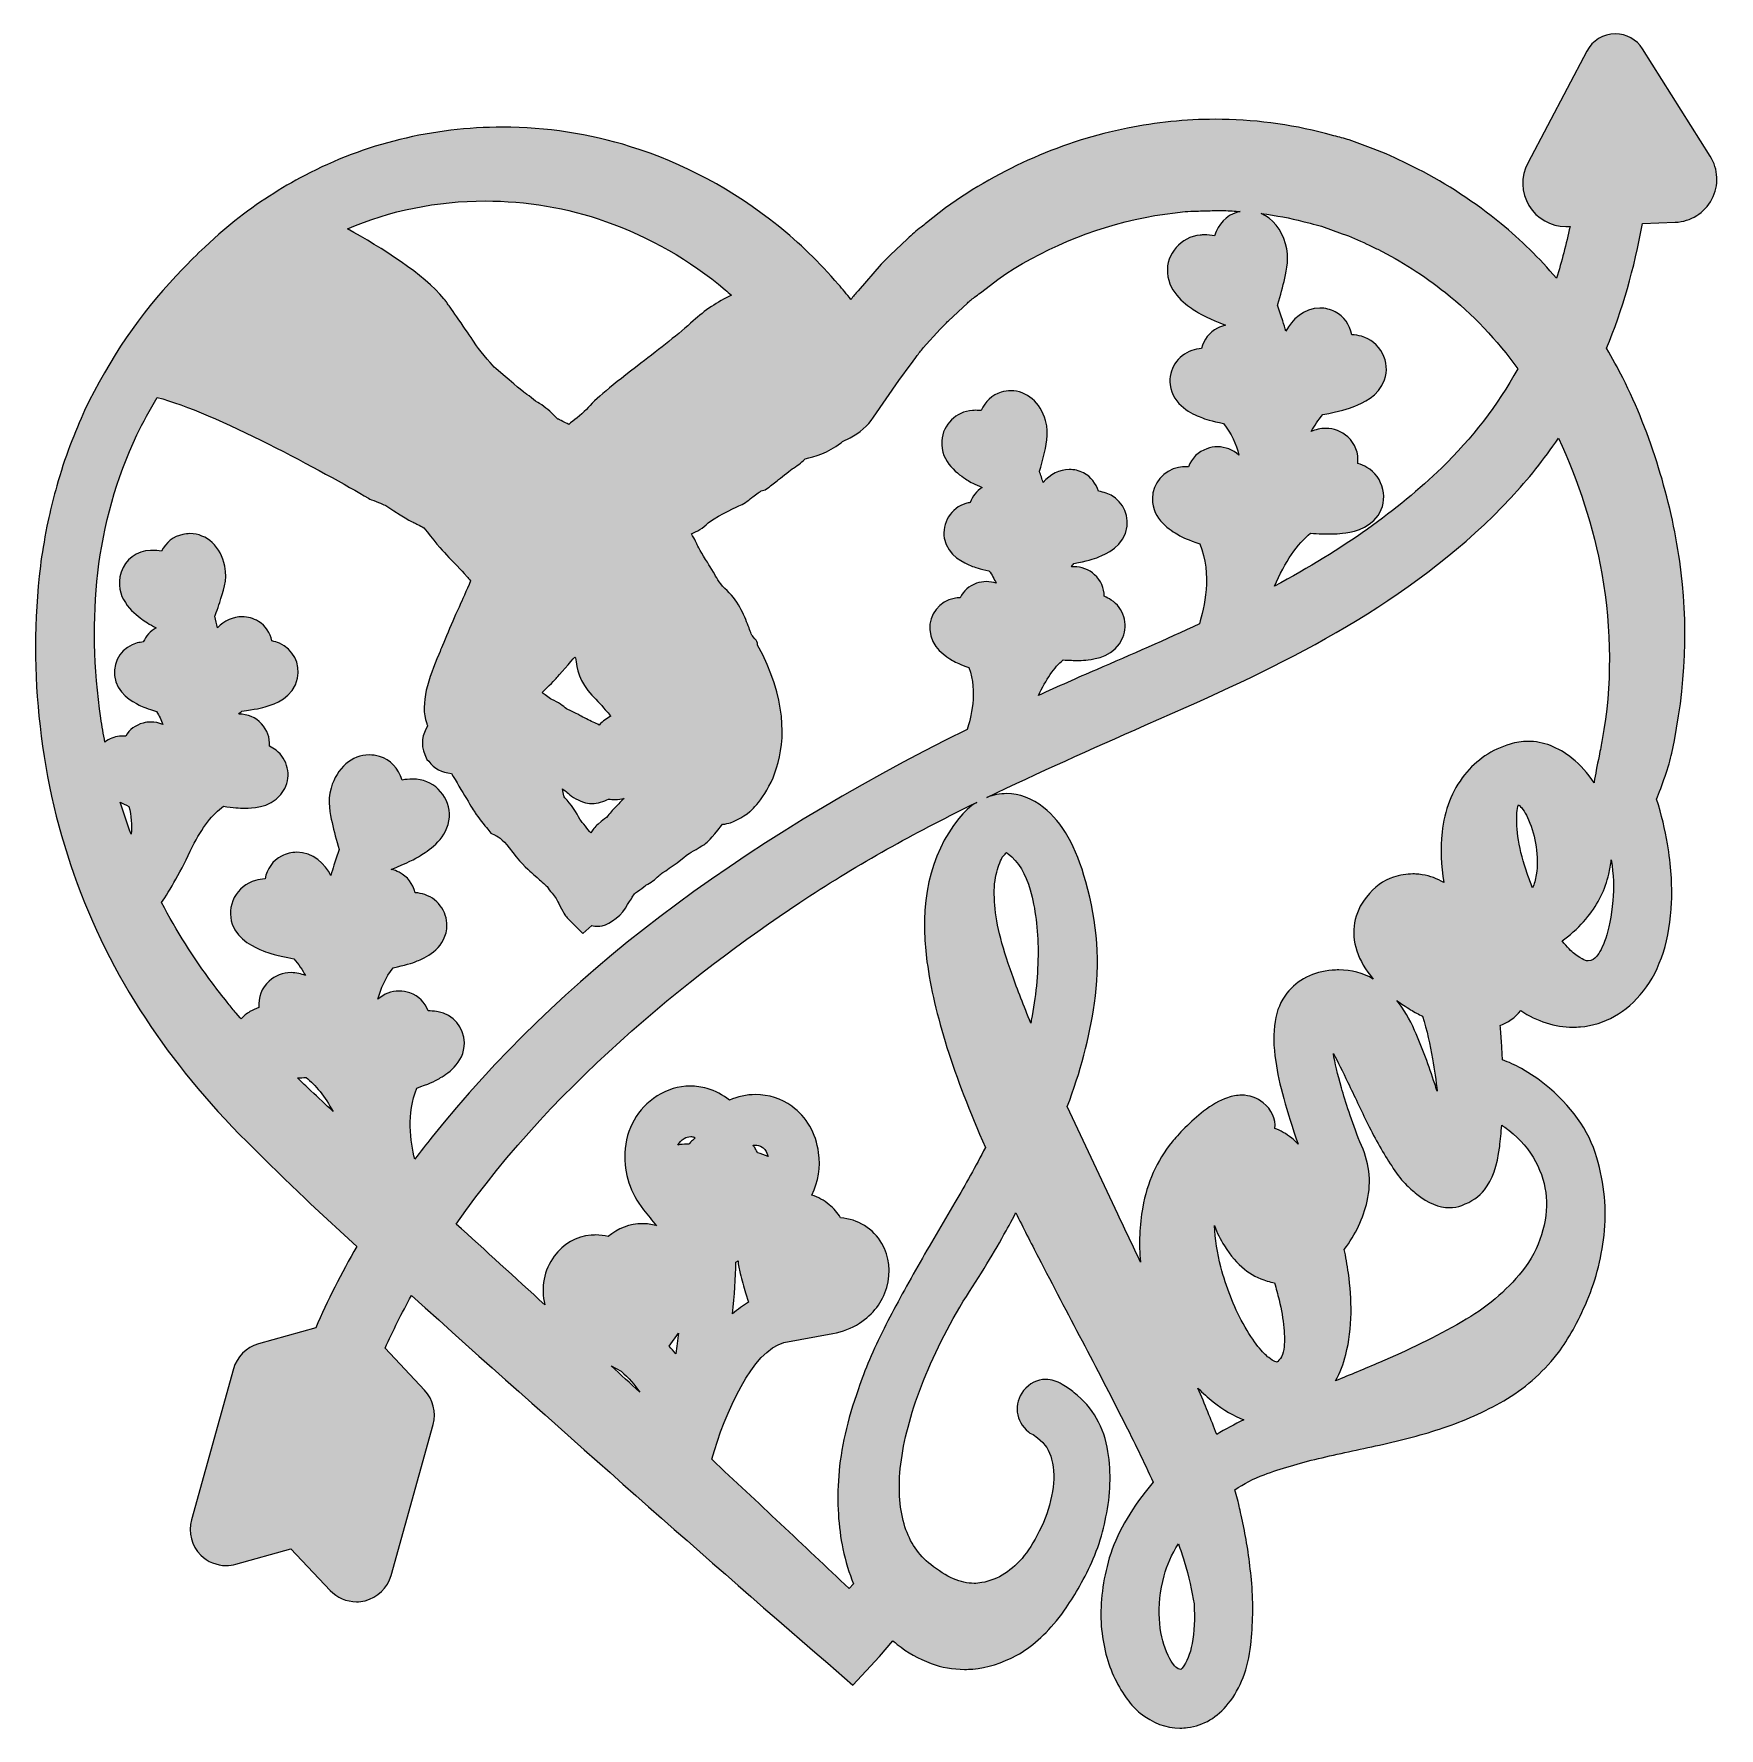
# Model space of a CAD drawing. Header units: inches. Extents: x 89 to 911, y -913 to -87.
import ezdxf

# ---------------------------------------------------------------- set-up
doc = ezdxf.new("R2010")
doc.units = ezdxf.units.IN
doc.header["$MEASUREMENT"] = 0
doc.layers.add('Layer 1', color=7, linetype='Continuous')

msp = doc.modelspace()

# ---------------------------------------------------------------- hatches: boundary and pattern name
at = {"layer": 'Layer 1', "true_color": 0x1f6bb3}
h = msp.add_hatch(color=152, dxfattribs=at)
h.dxf.hatch_style = 2
edge = h.paths.add_edge_path()
edge.add_spline(control_points=[(648.01, -912.87), (641.26, -912.87), (634.76, -910.41), (628.69, -905.56), (624.24, -902.07), (620.2, -896.55), (616.37, -888.74), (612.76, -881.38), (610.53, -872.72), (609.72, -863.02), (608.99, -853.43), (610.09, -843.01), (613.02, -832), (616.06, -820.7), (622.15, -809.23), (631.13, -797.87), (631.13, -797.87), (634.97, -793.06), (634.97, -793.06), (630.4, -783.06), (625.59, -773.1), (620.62, -763.36), (614.13, -750.56), (607.36, -737.49), (600.33, -724.07), (593.24, -710.67), (586.18, -697.1), (579.07, -683.45), (575.31, -676.21), (571.63, -668.95), (568.06, -661.7), (567.71, -662.35), (563.32, -670.45), (563.32, -670.45), (557.84, -680.55), (550.81, -692.12), (542.42, -704.83), (533.5, -719.76), (526.22, -734.65), (521.03, -748.7), (515.99, -762.46), (512.86, -775.16), (511.75, -786.42), (510.69, -797.21), (511.46, -806.75), (514.04, -814.78), (516.43, -822.35), (520.52, -828.35), (526.57, -833.17), (534.22, -839.25), (541.33, -842.34), (547.7, -842.34), (548.96, -842.34), (550.21, -842.22), (551.43, -841.98), (559.55, -840.47), (566.33, -836.16), (572.18, -828.78), (574.98, -825.27), (577.78, -820.56), (580.53, -814.77), (583.14, -809.25), (584.9, -803.61), (585.92, -797.54), (586.83, -792.12), (586.69, -786.81), (585.5, -781.76), (584.55, -777.72), (582.32, -774.34), (578.67, -771.42), (578.67, -771.42), (576.48, -769.69), (576.48, -769.69), (576.48, -769.69), (574.87, -769.09), (574.87, -769.09), (574.87, -769.09), (574.25, -768.46), (574.25, -768.46), (567.8, -763.33), (566.79, -754.88), (571.86, -748.36), (574.69, -744.82), (578.49, -742.94), (582.67, -742.94), (585.41, -742.94), (588.08, -743.75), (590.61, -745.34), (592.82, -746.64), (594.82, -748.01), (596.47, -749.38), (605.52, -756.55), (611.13, -766.26), (612.96, -778.1), (614.58, -788.53), (614.26, -799.25), (612, -809.95), (611.16, -814.63), (609.78, -819.75), (607.94, -824.86), (606.14, -829.78), (604.08, -834.45), (601.78, -838.8), (599.48, -843.17), (597.3, -846.95), (595.14, -850.32), (592.66, -854.19), (590.81, -856.86), (589.11, -858.98), (582.41, -867.43), (575.66, -873.45), (568.49, -877.35), (561.26, -881.28), (554.06, -883.55), (547.07, -884.09), (545.73, -884.19), (544.39, -884.24), (543.07, -884.24), (537.39, -884.24), (531.89, -883.26), (526.72, -881.33), (520.71, -879.1), (515.15, -875.98), (510.24, -872.06), (509.55, -871.51), (508.87, -870.94), (508.19, -870.34), (508.19, -870.34), (501.67, -878), (501.67, -878), (501.67, -878), (488.68, -891.93), (488.68, -891.93), (488.68, -891.93), (476.36, -881.24), (476.36, -881.24), (409.56, -823.6), (344.65, -765.76), (273.5, -702.07), (268.81, -710.58), (264.52, -719.15), (260.68, -727.72), (260.68, -727.72), (279.92, -748.17), (279.92, -748.17), (284.09, -752.59), (285.68, -759), (284.04, -764.89), (284.04, -764.89), (263.59, -838.44), (263.59, -838.44), (261.9, -844.53), (257.04, -849.26), (250.89, -850.77), (249.52, -851.11), (248.11, -851.28), (246.7, -851.28), (241.87, -851.28), (237.21, -849.26), (233.91, -845.75), (233.91, -845.75), (214.8, -825.44), (214.8, -825.44), (214.8, -825.44), (187.95, -832.98), (187.95, -832.98), (186.38, -833.42), (184.8, -833.63), (183.21, -833.63), (178.53, -833.63), (174.13, -831.82), (170.82, -828.52), (166.33, -824.05), (164.6, -817.48), (166.31, -811.38), (166.31, -811.38), (186.75, -737.84), (186.75, -737.84), (188.38, -731.98), (193.04, -727.3), (198.9, -725.65), (198.9, -725.65), (226.86, -717.81), (226.86, -717.81), (232.54, -704.53), (239.25, -691.23), (246.87, -678.1), (246.87, -678.1), (224.35, -657.29), (224.35, -657.29), (215.09, -648.56), (206.08, -639.72), (197.11, -630.85), (177.06, -611.32), (160.04, -591.13), (146.57, -570.89), (117, -527.82), (98.28, -477.15), (92.51, -424.51), (89.49, -399.07), (89.54, -372.8), (92.65, -346.52), (93.42, -340.55), (94.47, -334.21), (95.86, -327.03), (95.86, -327.03), (96.81, -322.82), (96.81, -322.82), (97.93, -317.83), (99.09, -312.67), (100.72, -307.47), (104.2, -294.05), (109.75, -280.77), (114.18, -270.76), (126.42, -245.3), (141.37, -223.32), (158.76, -205.12), (158.76, -205.12), (161.84, -201.92), (161.84, -201.92), (165.3, -198.3), (168.87, -194.56), (172.88, -191.03), (172.88, -191.03), (179.65, -184.75), (179.65, -184.75), (179.65, -184.75), (187.44, -178.26), (187.44, -178.26), (198.47, -169.59), (209.86, -162.21), (221.51, -156.14), (250.62, -140.75), (283.99, -132.59), (317.94, -132.59), (339.29, -132.59), (360.23, -135.79), (380.2, -142.1), (406.02, -150.1), (430.26, -163.07), (452.18, -180.64), (462.39, -188.82), (472.29, -198.46), (481.6, -209.27), (483.69, -211.61), (485.69, -214.05), (487.66, -216.55), (488.69, -215.17), (489.83, -213.74), (491.15, -212.36), (491.15, -212.36), (502.38, -199.4), (502.38, -199.4), (502.38, -199.4), (506.89, -195.03), (506.89, -195.03), (506.89, -195.03), (515.23, -187.03), (515.23, -187.03), (517.24, -184.95), (519.68, -183.05), (521.85, -181.37), (522.77, -180.65), (523.69, -179.94), (524.58, -179.19), (524.58, -179.19), (533.82, -171.84), (533.82, -171.84), (561.07, -152.44), (591.55, -139.17), (622.42, -133.11), (636.32, -130.24), (650.74, -128.77), (665.18, -128.77), (683.4, -128.77), (701.52, -131.09), (719.02, -135.67), (719.02, -135.67), (723.08, -136.76), (723.08, -136.76), (725.59, -137.42), (728.09, -138.08), (730.58, -138.83), (730.58, -138.83), (742.13, -143.14), (742.13, -143.14), (747.89, -145.02), (753.46, -147.79), (758.85, -150.46), (760.57, -151.32), (762.3, -152.17), (764.03, -153), (778.21, -160.31), (791.74, -169.24), (804.57, -179.71), (814.16, -187.54), (823.18, -196.4), (831.56, -206.18), (834.1, -198.06), (836.3, -189.62), (838.15, -180.93), (838.15, -180.93), (836.15, -180.98), (836.15, -180.98), (828.72, -180.98), (821.99, -177.18), (818.14, -170.81), (814.3, -164.44), (814.08, -156.71), (817.54, -150.13), (817.54, -150.13), (846.29, -95.54), (846.29, -95.54), (849.02, -90.35), (854.36, -87.13), (860.22, -87.13), (865.66, -87.13), (870.64, -89.88), (873.54, -94.48), (873.54, -94.48), (906.44, -146.67), (906.44, -146.67), (910.5, -153.1), (910.81, -160.96), (907.26, -167.7), (903.72, -174.43), (897.06, -178.63), (889.46, -178.92), (889.46, -178.92), (873.47, -179.55), (873.47, -179.55), (869.44, -201.63), (863.67, -221.64), (855.94, -240.36), (858.8, -245.2), (861.45, -250.04), (863.84, -254.81), (870.71, -268.41), (876.58, -283.13), (881.28, -298.55), (885.95, -313.61), (889.43, -328.98), (891.62, -344.19), (895.97, -373.92), (894.69, -405.37), (887.79, -437.62), (886.43, -443.96), (882.77, -453.99), (880.34, -460.1), (882.74, -467.67), (884.52, -475.01), (885.65, -481.96), (887.36, -492.34), (888.01, -501.64), (887.63, -510.37), (887.25, -519.36), (885.92, -527.53), (883.66, -534.65), (881.18, -542.31), (878.02, -548.45), (873.99, -553.5), (865.51, -564.18), (855.14, -570.1), (843.19, -571.08), (841.98, -571.18), (840.78, -571.22), (839.59, -571.22), (830.69, -571.22), (822.15, -568.52), (814.13, -563.18), (811.32, -566.62), (807.95, -569.06), (804.15, -570.4), (804.36, -572.98), (804.57, -575.85), (804.79, -579.02), (804.97, -581.73), (805.1, -584.46), (805.2, -587.21), (808.15, -588.26), (811.23, -589.66), (814.46, -591.41), (814.46, -591.41), (822.38, -596.41), (822.38, -596.41), (822.38, -596.41), (825.7, -599.05), (825.7, -599.05), (838.66, -609.35), (847.27, -621.41), (851.25, -634.87), (854.95, -647.56), (856.11, -660.24), (854.72, -672.6), (853.36, -684.59), (850.31, -695.99), (845.65, -706.5), (841.07, -716.74), (836.41, -724.88), (831.79, -730.73), (824.38, -740.07), (815.66, -747.67), (805.87, -753.32), (796.45, -758.7), (786.54, -763.13), (776.36, -766.51), (766.65, -769.79), (756.18, -772.62), (745.3, -774.91), (735.15, -777.04), (725.26, -779.22), (715.49, -781.52), (706.12, -783.69), (697.26, -786.34), (689.08, -789.38), (683.91, -791.32), (679.13, -793.77), (674.82, -796.71), (674.82, -796.71), (676.39, -802.45), (676.39, -802.45), (676.78, -804.04), (677.32, -806.6), (678.14, -810.5), (678.14, -810.5), (679.42, -816.52), (679.42, -816.52), (681.03, -824.31), (682.2, -832.76), (683.02, -842.44), (683.81, -852.32), (683.66, -862.37), (682.57, -872.34), (681.25, -883.86), (677.57, -893.47), (671.61, -900.94), (666.33, -907.61), (659.63, -911.55), (651.72, -912.62), (650.49, -912.79), (649.25, -912.87), (648.01, -912.87)], knot_values=[0, 0, 0, 0, 1, 1, 1, 2, 2, 2, 3, 3, 3, 4, 4, 4, 5, 5, 5, 6, 6, 6, 7, 7, 7, 8, 8, 8, 9, 9, 9, 10, 10, 10, 11, 11, 11, 12, 12, 12, 13, 13, 13, 14, 14, 14, 15, 15, 15, 16, 16, 16, 17, 17, 17, 18, 18, 18, 19, 19, 19, 20, 20, 20, 21, 21, 21, 22, 22, 22, 23, 23, 23, 24, 24, 24, 25, 25, 25, 26, 26, 26, 27, 27, 27, 28, 28, 28, 29, 29, 29, 30, 30, 30, 31, 31, 31, 32, 32, 32, 33, 33, 33, 34, 34, 34, 35, 35, 35, 36, 36, 36, 37, 37, 37, 38, 38, 38, 39, 39, 39, 40, 40, 40, 41, 41, 41, 42, 42, 42, 43, 43, 43, 44, 44, 44, 45, 45, 45, 46, 46, 46, 47, 47, 47, 48, 48, 48, 49, 49, 49, 50, 50, 50, 51, 51, 51, 52, 52, 52, 53, 53, 53, 54, 54, 54, 55, 55, 55, 56, 56, 56, 57, 57, 57, 58, 58, 58, 59, 59, 59, 60, 60, 60, 61, 61, 61, 62, 62, 62, 63, 63, 63, 64, 64, 64, 65, 65, 65, 66, 66, 66, 67, 67, 67, 68, 68, 68, 69, 69, 69, 70, 70, 70, 71, 71, 71, 72, 72, 72, 73, 73, 73, 74, 74, 74, 75, 75, 75, 76, 76, 76, 77, 77, 77, 78, 78, 78, 79, 79, 79, 80, 80, 80, 81, 81, 81, 82, 82, 82, 83, 83, 83, 84, 84, 84, 85, 85, 85, 86, 86, 86, 87, 87, 87, 88, 88, 88, 89, 89, 89, 90, 90, 90, 91, 91, 91, 92, 92, 92, 93, 93, 93, 94, 94, 94, 95, 95, 95, 96, 96, 96, 97, 97, 97, 98, 98, 98, 99, 99, 99, 100, 100, 100, 101, 101, 101, 102, 102, 102, 103, 103, 103, 104, 104, 104, 105, 105, 105, 106, 106, 106, 107, 107, 107, 108, 108, 108, 109, 109, 109, 110, 110, 110, 111, 111, 111, 112, 112, 112, 113, 113, 113, 114, 114, 114, 115, 115, 115, 116, 116, 116, 117, 117, 117, 118, 118, 118, 119, 119, 119, 120, 120, 120, 121, 121, 121, 122, 122, 122, 123, 123, 123, 124, 124, 124, 125, 125, 125, 126, 126, 126, 127, 127, 127, 128, 128, 128, 129, 129, 129, 130, 130, 130, 131, 131, 131, 132, 132, 132, 133, 133, 133, 134, 134, 134, 135, 135, 135, 136, 136, 136, 137, 137, 137, 138, 138, 138, 139, 139, 139, 140, 140, 140, 141, 141, 141, 142, 142, 142, 143, 143, 143, 144, 144, 144, 145, 145, 145, 146, 146, 146, 147, 147, 147, 147], degree=3, periodic=1)
edge = h.paths.add_edge_path()
edge.add_spline(control_points=[(647.31, -823.06), (643.97, -828.25), (641.64, -833.46), (640.33, -838.66), (638.38, -846.21), (637.61, -853.27), (638.01, -859.66), (638.4, -865.83), (639.56, -871.22), (641.47, -875.7), (643.77, -881.06), (645.56, -882.76), (646.05, -883.15), (646.6, -883.59), (647.66, -884.34), (648.44, -884.35), (648.49, -884.3), (648.74, -884.11), (649.1, -883.64), (651.41, -880.75), (653.02, -876.75), (653.94, -871.7), (655, -865.95), (655.32, -859.45), (654.89, -852.35), (653.98, -846.05), (652.36, -839.01), (650.06, -831.44), (649.24, -828.71), (648.32, -825.91), (647.31, -823.06)], knot_values=[0, 0, 0, 0, 1, 1, 1, 2, 2, 2, 3, 3, 3, 4, 4, 4, 5, 5, 5, 6, 6, 6, 7, 7, 7, 8, 8, 8, 9, 9, 9, 10, 10, 10, 10], degree=3, periodic=1)
edge = h.paths.add_edge_path()
edge.add_spline(control_points=[(419.85, -781.86), (442.26, -802.8), (464.6, -823.8), (486.85, -844.89), (486.85, -844.89), (489.01, -842.58), (489.01, -842.58), (486.82, -837.32), (485.07, -831.6), (483.78, -825.48), (481.5, -814.83), (480.8, -802.88), (481.73, -789.99), (482.66, -776.96), (485.88, -762.69), (491.32, -747.56), (494.32, -738.52), (498.56, -728.51), (503.84, -718.09), (508.77, -708.41), (514.3, -698.19), (520.31, -687.68), (526.15, -677.47), (532.16, -667.1), (538.38, -656.64), (543.5, -648.01), (548.49, -639.02), (553.25, -629.85), (537.79, -595.1), (528.21, -564.68), (524.76, -539.36), (520.83, -510.87), (526.04, -487.38), (540.24, -469.53), (542.85, -466.26), (545.78, -463.64), (549.02, -461.67), (521.12, -475.33), (494.03, -490.03), (467.71, -507.25), (416.14, -540.99), (345.19, -595.72), (295.29, -667.18), (309.57, -680.11), (323.96, -693.21), (338.56, -706.59), (336.43, -698.12), (338.02, -689.74), (343.12, -682.8), (347.44, -676.9), (353.82, -673.29), (361.08, -672.63), (361.83, -672.57), (362.58, -672.53), (363.33, -672.53), (365.38, -672.53), (367.42, -672.79), (369.42, -673.29), (374.02, -669.34), (379.94, -667.03), (386.13, -667.03), (388.3, -667.03), (390.46, -667.31), (392.56, -667.87), (392.7, -667.91), (392.85, -667.95), (393, -667.99), (390.84, -665.47), (388.67, -662.89), (386.6, -660.26), (380.05, -651.95), (377, -642.61), (377.52, -632.51), (378.1, -620.77), (383.67, -610.92), (393.2, -604.77), (398.09, -601.63), (403.68, -599.96), (409.36, -599.96), (412.12, -599.96), (414.88, -600.35), (417.56, -601.12), (421.59, -602.27), (425.29, -604.22), (428.48, -606.84), (432.46, -605.06), (436.8, -604.11), (441.19, -604.11), (447.62, -604.11), (453.74, -606.09), (458.87, -609.82), (466.08, -615.04), (470.61, -622.85), (471.96, -632.39), (472.95, -639.41), (471.83, -646.35), (468.63, -653.1), (471.71, -654.06), (474.58, -655.64), (477.15, -657.78), (479.32, -659.6), (481.16, -661.76), (482.61, -664.16), (491.02, -664.81), (498.63, -669.49), (502.79, -676.7), (506.5, -683.13), (507.3, -690.55), (505.12, -698.18), (503.09, -705.25), (498.61, -711.08), (491.81, -715.5), (487.95, -718.01), (483.61, -719.73), (478.91, -720.6), (478.91, -720.6), (455, -724.99), (455, -724.99), (439.81, -728.84), (426.3, -759.16), (419.85, -781.86)], knot_values=[0, 0, 0, 0, 1, 1, 1, 2, 2, 2, 3, 3, 3, 4, 4, 4, 5, 5, 5, 6, 6, 6, 7, 7, 7, 8, 8, 8, 9, 9, 9, 10, 10, 10, 11, 11, 11, 12, 12, 12, 13, 13, 13, 14, 14, 14, 15, 15, 15, 16, 16, 16, 17, 17, 17, 18, 18, 18, 19, 19, 19, 20, 20, 20, 21, 21, 21, 22, 22, 22, 23, 23, 23, 24, 24, 24, 25, 25, 25, 26, 26, 26, 27, 27, 27, 28, 28, 28, 29, 29, 29, 30, 30, 30, 31, 31, 31, 32, 32, 32, 33, 33, 33, 34, 34, 34, 35, 35, 35, 36, 36, 36, 37, 37, 37, 38, 38, 38, 39, 39, 39, 40, 40, 40, 40], degree=3, periodic=1)
edge = h.paths.add_edge_path()
edge.add_spline(control_points=[(656.83, -747.16), (660.18, -755.05), (663.22, -762.58), (665.94, -769.73), (670.22, -767.23), (674.61, -764.84), (679.11, -762.57), (674.22, -760.71), (669.26, -757.78), (664.25, -753.79), (661.65, -751.72), (659.17, -749.51), (656.83, -747.16)], knot_values=[0, 0, 0, 0, 1, 1, 1, 2, 2, 2, 3, 3, 3, 4, 4, 4, 4], degree=3, periodic=1)
edge = h.paths.add_edge_path()
edge.add_spline(control_points=[(384.76, -749.18), (382.41, -745.55), (379.44, -742.07), (375.68, -738.94), (375.68, -738.94), (370.89, -736.34), (370.89, -736.34), (375.48, -740.59), (380.11, -744.86), (384.76, -749.18)], knot_values=[0, 0, 0, 0, 1, 1, 1, 2, 2, 2, 3, 3, 3, 3], degree=3, periodic=1)
edge = h.paths.add_edge_path()
edge.add_spline(control_points=[(728.11, -679.55), (728.85, -683.12), (729.52, -686.97), (730.13, -691.19), (731.04, -697.49), (731.49, -704.05), (731.44, -710.7), (731.34, -717.64), (730.48, -724.37), (728.89, -730.76), (727.78, -735.32), (726.09, -739.63), (723.84, -743.62), (731.05, -740.67), (738.24, -737.68), (745.36, -734.66), (759.12, -728.82), (772.6, -722.18), (785.42, -714.9), (797.15, -708.22), (807.04, -699.88), (814.79, -690.12), (819.18, -684.62), (822.37, -678.67), (824.29, -672.42), (826.25, -666.06), (826.98, -660.02), (826.52, -653.98), (826.07, -648.12), (824.33, -642.3), (821.34, -636.72), (818.34, -631.05), (813.97, -625.93), (808.35, -621.48), (807.64, -620.94), (806.64, -620.18), (805.48, -619.43), (805.27, -619.29), (805.07, -619.15), (804.88, -619.02), (804.62, -622.61), (804.29, -626.09), (803.86, -629.46), (802.71, -638.83), (800.28, -645.72), (796.45, -650.51), (793.87, -653.76), (790.14, -656.32), (785.38, -658.11), (783.48, -658.83), (781.47, -659.19), (779.41, -659.19), (774.28, -659.19), (769.05, -657.03), (763.43, -652.59), (761.57, -651.05), (759.71, -649.41), (757.81, -647.51), (755.4, -645.02), (753.22, -642.17), (751.23, -638.9), (747.26, -632.97), (743.28, -625.97), (739.65, -618.49), (736.21, -611.43), (732.97, -604.65), (729.9, -598.21), (727.31, -592.81), (724.98, -588.15), (722.81, -584.07), (723.55, -588.55), (724.87, -594.16), (726.73, -600.76), (728.69, -607.78), (731.7, -616.66), (735.71, -627.19), (740.31, -636.52), (741.51, -646.23), (739.31, -656.04), (737.45, -664.35), (733.69, -672.24), (728.11, -679.55)], knot_values=[0, 0, 0, 0, 1, 1, 1, 2, 2, 2, 3, 3, 3, 4, 4, 4, 5, 5, 5, 6, 6, 6, 7, 7, 7, 8, 8, 8, 9, 9, 9, 10, 10, 10, 11, 11, 11, 12, 12, 12, 13, 13, 13, 14, 14, 14, 15, 15, 15, 16, 16, 16, 17, 17, 17, 18, 18, 18, 19, 19, 19, 20, 20, 20, 21, 21, 21, 22, 22, 22, 23, 23, 23, 24, 24, 24, 25, 25, 25, 26, 26, 26, 27, 27, 27, 27], degree=3, periodic=1)
edge = h.paths.add_edge_path()
edge.add_spline(control_points=[(664.8, -667.87), (665.18, -674.53), (666.26, -681.31), (668.01, -688.13), (670.57, -697.96), (674.19, -707.21), (678.78, -715.6), (684.15, -725.41), (688.55, -730.09), (691.29, -732.28), (693.88, -734.32), (695.16, -734.45), (695.27, -734.46), (695.27, -734.44), (695.93, -734.13), (697.03, -732.75), (697.83, -731.74), (698.38, -730.2), (698.63, -728.28), (699.03, -725.23), (699.04, -721.77), (698.67, -717.7), (698.29, -713.52), (697.51, -708.94), (696.34, -704.09), (695.66, -701.34), (694.92, -698.59), (694.15, -695.87), (692.95, -695.66), (691.75, -695.37), (690.56, -695), (686.28, -693.62), (682.59, -691.69), (679.53, -689.24), (675.94, -686.37), (672.73, -682.63), (669.69, -677.79), (667.76, -674.69), (666.12, -671.37), (664.8, -667.87)], knot_values=[0, 0, 0, 0, 1, 1, 1, 2, 2, 2, 3, 3, 3, 4, 4, 4, 5, 5, 5, 6, 6, 6, 7, 7, 7, 8, 8, 8, 9, 9, 9, 10, 10, 10, 11, 11, 11, 12, 12, 12, 13, 13, 13, 13], degree=3, periodic=1)
edge = h.paths.add_edge_path()
edge.add_spline(control_points=[(399.18, -726.72), (400.28, -727.95), (401.32, -729.19), (402.29, -730.45), (402.76, -727.1), (403.2, -723.7), (403.62, -720.32), (403.62, -720.32), (399.18, -726.72), (399.18, -726.72)], knot_values=[0, 0, 0, 0, 1, 1, 1, 2, 2, 2, 3, 3, 3, 3], degree=3, periodic=1)
edge = h.paths.add_edge_path()
edge.add_spline(control_points=[(431.65, -685.74), (431.53, -693.4), (430.92, -702.05), (430.03, -710.99), (432.52, -708.81), (435.09, -706.94), (437.73, -705.35), (437.73, -705.35), (436.37, -700.76), (436.37, -700.76), (435.43, -697.65), (434.48, -694.49), (433.68, -691.3), (433.15, -689.21), (432.81, -687.12), (432.67, -685.05), (432.67, -685.05), (431.65, -685.74), (431.65, -685.74)], knot_values=[0, 0, 0, 0, 1, 1, 1, 2, 2, 2, 3, 3, 3, 4, 4, 4, 5, 5, 5, 6, 6, 6, 6], degree=3, periodic=1)
edge = h.paths.add_edge_path()
edge.add_spline(control_points=[(617.71, -662.3), (621.46, -670.14), (625.17, -677.96), (628.82, -685.71), (627.94, -676.82), (628.3, -667.87), (629.9, -659.04), (632, -647.2), (636.8, -636.46), (644.17, -627.16), (645.57, -625.42), (647.65, -623.16), (650.48, -620.29), (653.6, -617.22), (656.5, -614.63), (659.47, -612.25), (663.43, -609.18), (667.21, -607.04), (671.14, -605.63), (673.61, -604.79), (675.87, -604.4), (678.03, -604.4), (681.94, -604.4), (685.63, -605.68), (688.67, -608.12), (692.83, -611.36), (694.78, -615.98), (694.32, -620.57), (697, -621.55), (699.72, -623.15), (702.55, -625.4), (703.59, -626.21), (704.62, -627.14), (705.64, -628.2), (699.96, -612.14), (696.29, -598.66), (694.7, -588.04), (692.46, -573.02), (694.24, -562.12), (700.14, -554.71), (705.34, -548.14), (713.01, -544.25), (722.27, -543.49), (723.37, -543.4), (724.45, -543.36), (725.51, -543.36), (731.68, -543.36), (737.28, -544.84), (742.24, -547.77), (738.48, -543.38), (735.78, -538.77), (734.21, -533.99), (731.17, -524.82), (732.83, -515.52), (738.9, -507.83), (742.8, -502.95), (747.22, -499.7), (752.06, -498.13), (755.26, -497.1), (758.47, -496.58), (761.61, -496.58), (762.57, -496.58), (763.52, -496.62), (764.46, -496.72), (768.67, -497.22), (772.27, -498.33), (775.34, -500.03), (775.79, -500.26), (776.22, -500.49), (776.64, -500.72), (775.21, -492.36), (774.91, -484.16), (775.76, -476.26), (776.86, -465.52), (780.55, -456.08), (786.73, -448.26), (792.54, -440.99), (800, -435.96), (808.94, -433.26), (811.81, -432.39), (814.73, -431.95), (817.65, -431.95), (825.07, -431.95), (832.32, -434.74), (839.19, -440.22), (843.28, -443.4), (846.87, -447.44), (849.86, -452.2), (849.89, -452.01), (849.93, -451.8), (849.96, -451.59), (850.42, -448.5), (851.37, -443.73), (852.3, -439.11), (852.89, -436.21), (853.46, -433.38), (853.88, -431.04), (858.57, -404.87), (858.5, -377.67), (853.7, -350.18), (849.62, -327.74), (842.34, -305.12), (832.49, -284.14), (825.51, -294.48), (817.75, -304.22), (809.3, -313.24), (764.64, -360.94), (706.86, -390.47), (651.07, -415.28), (651.07, -415.28), (631.07, -424.13), (631.07, -424.13), (604.72, -435.78), (579.03, -447.13), (553.99, -459.25), (555.5, -458.68), (557.07, -458.23), (558.69, -457.91), (560.35, -457.58), (562.01, -457.42), (563.65, -457.42), (569.86, -457.42), (575.89, -459.69), (581.58, -464.18), (590.77, -471.47), (597.5, -483.3), (602.17, -500.38), (607.81, -520.4), (609.23, -540.35), (606.39, -559.6), (603.94, -576.44), (599.48, -593.34), (593.13, -609.88), (593.13, -609.88), (617.71, -662.3), (617.71, -662.3)], knot_values=[0, 0, 0, 0, 1, 1, 1, 2, 2, 2, 3, 3, 3, 4, 4, 4, 5, 5, 5, 6, 6, 6, 7, 7, 7, 8, 8, 8, 9, 9, 9, 10, 10, 10, 11, 11, 11, 12, 12, 12, 13, 13, 13, 14, 14, 14, 15, 15, 15, 16, 16, 16, 17, 17, 17, 18, 18, 18, 19, 19, 19, 20, 20, 20, 21, 21, 21, 22, 22, 22, 23, 23, 23, 24, 24, 24, 25, 25, 25, 26, 26, 26, 27, 27, 27, 28, 28, 28, 29, 29, 29, 30, 30, 30, 31, 31, 31, 32, 32, 32, 33, 33, 33, 34, 34, 34, 35, 35, 35, 36, 36, 36, 37, 37, 37, 38, 38, 38, 39, 39, 39, 40, 40, 40, 41, 41, 41, 42, 42, 42, 43, 43, 43, 44, 44, 44, 45, 45, 45, 45], degree=3, periodic=1)
edge = h.paths.add_edge_path()
edge.add_spline(control_points=[(276.2, -600.95), (271.04, -613.36), (272.97, -627.03), (275.15, -635.58), (277.92, -631.89), (280.72, -628.27), (283.54, -624.75), (345.54, -547.22), (430.87, -482.23), (544.33, -426.15), (546.03, -421.06), (549.63, -407.73), (545.19, -395.98), (541.1, -394.47), (538.86, -393.52), (537.25, -392.51), (534.37, -390.85), (526.53, -386.34), (526.07, -377.45), (525.68, -370.13), (530.82, -363.59), (538.02, -362.24), (538.93, -362.07), (539.91, -361.96), (540.94, -361.93), (542.57, -358.64), (545.26, -356.19), (548.88, -354.92), (550.46, -354.36), (552.11, -354.08), (553.76, -354.08), (555.38, -354.08), (556.97, -354.35), (558.47, -354.87), (557.56, -352.77), (556.41, -350.73), (554.96, -348.81), (550.52, -347.81), (548.08, -347.16), (546.27, -346.34), (543.16, -345.06), (534.85, -341.63), (533.19, -332.93), (531.83, -325.79), (536.71, -318), (543.71, -316.01), (544.41, -315.81), (545.13, -315.65), (545.87, -315.53), (546.91, -312.48), (548.83, -309.96), (551.6, -308.21), (547.98, -306.63), (545.78, -305.53), (544.23, -304.45), (540.61, -302.12), (531.19, -296.05), (531.97, -285.42), (532.56, -277.47), (538.86, -271.27), (546.95, -270.67), (547.49, -270.62), (548.03, -270.6), (548.58, -270.6), (549.45, -270.6), (550.33, -270.66), (551.22, -270.75), (553.08, -266.29), (556.4, -263.11), (560.98, -261.74), (562.49, -261.29), (564.04, -261.06), (565.58, -261.06), (573.37, -261.06), (580.04, -266.77), (582.56, -275.59), (584.52, -282.44), (582.7, -288.07), (581.53, -293.15), (581.13, -294.87), (580.7, -296.59), (580.19, -298.28), (579.98, -298.97), (579.78, -299.65), (579.56, -300.32), (580.2, -302.15), (580.82, -303.98), (581.39, -305.81), (584.74, -301.78), (589.33, -299.42), (594.12, -299.42), (596.51, -299.42), (598.83, -299.99), (601.01, -301.11), (604.72, -303.03), (607.18, -306.16), (608.29, -310.08), (609.61, -310.25), (610.86, -310.54), (612.04, -310.93), (618.84, -313.21), (623.13, -320.03), (622.25, -327.14), (621.03, -336.98), (611.63, -340.77), (608.54, -342.02), (605.96, -343.16), (602.74, -343.95), (596.35, -345.31), (595.92, -345.82), (595.51, -346.34), (595.11, -346.87), (595.53, -346.83), (595.95, -346.82), (596.36, -346.82), (600.07, -346.82), (603.65, -348.21), (606.43, -350.73), (609.52, -353.53), (611.09, -357.18), (611.16, -361.25), (612.38, -361.76), (613.52, -362.36), (614.57, -363.05), (620.56, -366.99), (622.95, -374.68), (620.28, -381.33), (616.58, -390.51), (606.53, -391.78), (603.23, -392.19), (601.86, -392.4), (600.39, -392.52), (598.54, -392.52), (596.55, -392.52), (593.87, -392.41), (591.09, -392.27), (586.89, -395.76), (582.67, -401.84), (579.06, -409.61), (588.49, -405.28), (597.94, -401.07), (607.32, -397.01), (624.35, -389.65), (641.03, -382.39), (657.5, -374.67), (659.89, -367.18), (663.85, -350.51), (657.7, -335.72), (652.15, -333.67), (649.24, -332.48), (647.28, -331.25), (643.75, -329.22), (634.46, -323.87), (634.62, -313.58), (634.71, -306.18), (640.07, -299.81), (647.36, -298.45), (648.56, -298.23), (649.87, -298.11), (651.25, -298.11), (651.56, -298.11), (651.87, -298.11), (652.19, -298.12), (653.83, -293.91), (656.87, -290.81), (661.15, -289.3), (662.86, -288.7), (664.61, -288.39), (666.36, -288.39), (670.19, -288.39), (673.79, -289.84), (676.76, -292.39), (675.38, -287.1), (673.05, -281.78), (669.29, -277.05), (663.51, -275.77), (660.29, -274.94), (658.14, -273.96), (654.35, -272.4), (644.45, -268.32), (643.24, -258.11), (642.37, -250.75), (646.83, -243.74), (653.86, -241.43), (655.34, -240.94), (656.93, -240.62), (658.61, -240.46), (659.68, -236.07), (662.29, -232.59), (666.33, -230.53), (667.59, -229.89), (668.89, -229.43), (670.22, -229.14), (662.57, -225.92), (658.44, -224.05), (656.03, -222.37), (656.03, -222.37), (655.3, -221.89), (655.3, -221.89), (651.53, -219.46), (642.66, -213.76), (641.93, -203.65), (641.27, -194.43), (648.58, -185.98), (657.92, -185.2), (658.58, -185.15), (659.26, -185.12), (659.95, -185.12), (661.58, -185.12), (663.25, -185.27), (664.92, -185.56), (666.76, -179.78), (670.56, -175.68), (676.02, -174.04), (676.49, -173.9), (676.95, -173.79), (677.42, -173.69), (674.85, -173.49), (672.19, -173.33), (669.44, -173.2), (668.68, -173.15), (668.1, -173.14), (667.51, -173.14), (666.24, -173.14), (664.97, -173.2), (663.7, -173.25), (662.38, -173.31), (661.06, -173.36), (659.75, -173.38), (658.77, -173.44), (657.38, -173.47), (656, -173.49), (654.17, -173.52), (652.36, -173.54), (650.56, -173.74), (650.56, -173.74), (635.73, -175.57), (635.73, -175.57), (635.73, -175.57), (631.15, -176.54), (631.15, -176.54), (604.93, -181.86), (580.11, -192.3), (559.24, -206.78), (559.24, -206.78), (551.45, -212.79), (551.45, -212.79), (550.64, -213.45), (549.59, -214.24), (548.55, -215.02), (546.93, -216.23), (545.53, -217.27), (544.48, -218.34), (544.48, -218.34), (535.2, -226.94), (535.2, -226.94), (534.11, -228.05), (532.32, -229.87), (531.23, -230.98), (531.23, -230.98), (522.95, -240.2), (522.95, -240.2), (521.7, -241.5), (520.68, -242.93), (519.59, -244.44), (518.75, -245.61), (517.9, -246.78), (517.01, -247.91), (517.01, -247.91), (510.96, -256), (510.96, -256), (510.96, -256), (498.72, -273.93), (498.72, -273.93), (498.72, -273.93), (498.72, -273.93), (498.72, -273.93), (495.82, -278.17), (491.9, -281.62), (487.33, -283.97), (487.33, -283.97), (483.63, -285.87), (483.63, -285.87), (483.34, -286.06), (482.87, -286.36), (482.59, -286.55), (476.67, -291.22), (469.94, -293.3), (465.41, -294.21), (465.4, -294.23), (465.39, -294.24), (465.38, -294.25), (464.17, -295.42), (462.33, -297.2), (459.76, -298.75), (458.18, -299.72), (454.81, -302.42), (452.35, -304.39), (450.55, -305.83), (448.84, -307.2), (447.49, -308.2), (447.49, -308.2), (445.91, -309.38), (445.91, -309.38), (445.91, -309.38), (444.01, -309.91), (444.01, -309.91), (443.01, -310.26), (440.58, -312.21), (439.41, -313.15), (437.28, -314.86), (435.45, -316.32), (433.03, -317.18), (430.78, -318.11), (420.27, -323.57), (418.08, -325.45), (415.63, -328.21), (412.61, -329.75), (409.95, -330.76), (411.65, -333.66), (412.51, -335.37), (413.02, -336.77), (413.95, -338.63), (417.78, -344.8), (419.07, -346.87), (419.07, -346.87), (420.65, -349.43), (420.65, -349.43), (420.65, -349.43), (421.34, -350.64), (421.34, -350.64), (422.38, -352.47), (424.1, -355.54), (427.33, -358.48), (433.34, -364.05), (436.16, -371.65), (438.03, -376.68), (438.43, -377.76), (438.79, -378.75), (439.15, -379.56), (439.29, -379.85), (439.58, -380.36), (439.97, -381.03), (439.97, -381.03), (440.89, -381.91), (440.89, -381.91), (441.73, -382.71), (442.2, -383.82), (442.21, -384.98), (442.21, -384.98), (442.21, -384.98), (442.21, -384.98), (470.57, -437.46), (439.83, -465.05), (438.49, -466.22), (438.49, -466.22), (438.47, -466.19), (438.47, -466.19), (434.95, -469.25), (429.13, -471.54), (429.07, -471.57), (427.84, -471.98), (426.65, -472.19), (425.15, -472.36), (425.15, -472.36), (424.68, -472.94), (424.68, -472.94), (419.26, -479.59), (418, -480.91), (416.49, -481.99), (416.23, -482.19), (414.35, -483.36), (412.23, -484.61), (410.65, -485.55), (408.88, -486.57), (408.09, -487.13), (407.22, -487.9), (399.34, -493.94), (395.94, -495.87), (395.44, -496.22), (394.75, -496.89), (394.05, -497.51), (392.16, -499.2), (390.22, -500.94), (387.81, -502.06), (387.52, -502.27), (387.19, -502.53), (386.84, -502.8), (385.5, -503.82), (383.98, -504.95), (382.65, -505.79), (382.19, -506.3), (381.48, -507.3), (381.08, -507.95), (380.56, -509.03), (379.95, -509.87), (379.47, -510.54), (379.27, -510.81), (379, -511.14), (378.8, -511.51), (376.81, -516.2), (370.38, -521.07), (366.42, -521.87), (366.42, -521.87), (365.37, -522.09), (365.37, -522.09), (365.37, -522.09), (364.24, -522.09), (364.24, -522.09), (363.27, -522.09), (362.31, -521.95), (361.4, -521.72), (361.4, -521.72), (357.07, -525.66), (357.07, -525.66), (357.07, -525.66), (349.84, -518.43), (349.84, -518.43), (348.57, -517.16), (348.26, -516.58), (345.87, -512.04), (345.16, -510.69), (344.43, -509.31), (344.02, -508.56), (343.55, -507.8), (342.74, -506.85), (342.02, -505.94), (341.08, -504.77), (340.2, -503.64), (339.59, -502.76), (338.67, -501.78), (335.97, -499.41), (334.78, -498.36), (333.43, -497.17), (332.37, -496.21), (332, -495.83), (330.18, -494.27), (325.77, -490.43), (321.14, -483.78), (318.36, -479.73), (314.33, -477.66), (314.29, -477.64), (314.29, -477.64), (312.25, -476.61), (312.25, -476.61), (312.25, -476.61), (310.69, -474.77), (310.69, -474.77), (309.25, -473), (305.77, -468.67), (304.56, -466.8), (303.93, -465.82), (297.56, -455.51), (293.05, -447.53), (288.2, -447.16), (284.56, -445.23), (281.98, -441.66), (281.98, -441.66), (280.93, -440.75), (280.93, -440.75), (280.93, -440.75), (279.96, -438.42), (279.96, -438.42), (277.85, -433.35), (278.87, -428.46), (281.39, -424.53), (281.25, -424.1), (281.1, -423.65), (280.93, -423.16), (277.47, -413.61), (281.96, -400.8), (286.82, -389.56), (286.82, -389.56), (287.42, -388.16), (287.42, -388.16), (288.75, -384.82), (295.4, -369.13), (297.05, -365.68), (297.97, -363.78), (300.41, -358.19), (302.34, -353.76), (301.6, -352.79), (301, -352.03), (300.71, -351.71), (300.71, -351.71), (299.25, -350.16), (299.25, -350.16), (296.71, -347.46), (292.12, -342.55), (289.57, -339.94), (289.42, -339.78), (283.39, -333.13), (279.58, -327.84), (278.52, -327.32), (277.5, -326.77), (276.53, -326.24), (275.91, -325.92), (275.37, -325.61), (274.96, -325.42), (274.77, -325.39), (272.51, -324.66), (260.99, -317), (260.45, -316.72), (257.09, -315.31), (254.11, -314.17), (254.11, -314.17), (253.28, -313.85), (253.28, -313.85), (253.28, -313.85), (252.52, -313.41), (252.52, -313.41), (232.09, -301.42), (177.13, -271.28), (149.65, -264.36), (145.98, -270.36), (142.64, -276.48), (139.68, -282.62), (129.71, -303.79), (123.3, -326.42), (120.68, -349.79), (118.05, -372.38), (118.54, -396.23), (122.13, -420.71), (122.72, -424.57), (123.4, -428.42), (124.15, -432.26), (126.18, -430.74), (128.63, -429.74), (131.3, -429.45), (131.93, -429.39), (132.59, -429.35), (133.25, -429.35), (133.58, -429.35), (133.91, -429.36), (134.24, -429.37), (136.13, -426.23), (139, -424), (142.7, -423.01), (143.96, -422.68), (145.24, -422.51), (146.5, -422.51), (148.53, -422.51), (150.48, -422.94), (152.27, -423.73), (151.54, -421.56), (150.55, -419.43), (149.25, -417.4), (144.9, -416.05), (142.52, -415.21), (140.76, -414.24), (137.79, -412.73), (129.74, -408.64), (128.79, -399.8), (128.03, -392.5), (132.81, -385.69), (139.91, -383.97), (140.84, -383.74), (141.82, -383.59), (142.82, -383.51), (144.09, -380.55), (146.21, -378.19), (149.1, -376.67), (145.62, -374.8), (143.52, -373.53), (142.06, -372.33), (137.99, -369.23), (128.15, -361.74), (132.02, -349.49), (133.97, -343.28), (139.76, -339.07), (146.27, -338.9), (146.27, -338.9), (147.33, -338.87), (147.33, -338.87), (148.75, -338.87), (150.21, -339.01), (151.68, -339.29), (153.88, -334.99), (157.44, -332.08), (162.12, -331.07), (163.24, -330.83), (164.38, -330.71), (165.51, -330.71), (173.78, -330.71), (180.62, -337.09), (182.54, -346.58), (183.96, -353.58), (181.66, -359.16), (180.06, -364.2), (179.53, -365.87), (178.96, -367.54), (178.33, -369.17), (178.08, -369.79), (177.85, -370.39), (177.6, -371), (178.1, -372.87), (178.56, -374.73), (178.98, -376.6), (182.33, -373.16), (186.6, -371.2), (191.01, -371.2), (193.78, -371.2), (196.52, -371.99), (198.92, -373.48), (202.47, -375.68), (204.67, -378.99), (205.47, -382.99), (206.77, -383.27), (208.01, -383.66), (209.15, -384.14), (215.74, -386.95), (219.48, -394.09), (218.04, -401.11), (216.04, -410.79), (206.4, -413.84), (203.23, -414.85), (200.54, -415.79), (197.24, -416.32), (190.78, -417.17), (190.32, -417.64), (189.87, -418.13), (189.44, -418.63), (189.45, -418.63), (189.46, -418.63), (189.47, -418.63), (193.65, -418.63), (197.53, -420.31), (200.41, -423.36), (203.27, -426.4), (204.55, -430.17), (204.3, -434.24), (205.48, -434.84), (206.57, -435.52), (207.55, -436.28), (213.21, -440.69), (214.99, -448.54), (211.81, -454.96), (207.39, -463.82), (197.28, -464.29), (193.96, -464.45), (193.96, -464.45), (192.02, -464.53), (192.02, -464.53), (189.75, -464.53), (186.56, -464.18), (181.85, -463.57), (176.76, -467.16), (171.38, -474.1), (166.74, -483.16), (161.4, -495.17), (155.71, -504.58), (151.72, -510.54), (158.92, -524.28), (167.23, -537.45), (176.48, -549.76), (178.86, -553.09), (181.29, -556.07), (183.71, -559.06), (185.02, -560.68), (186.33, -562.31), (187.62, -563.94), (187.62, -563.94), (190.37, -567.11), (190.49, -567.25), (191.69, -565.81), (193.14, -564.59), (194.78, -563.65), (196.11, -562.88), (197.58, -562.23), (199.13, -561.7), (198.78, -556.66), (200.41, -552.16), (204.08, -548.83), (207.1, -546.09), (210.81, -544.65), (214.83, -544.65), (217.45, -544.65), (219.81, -545.25), (221.85, -546.13), (220.35, -543.33), (218.49, -540.51), (216.22, -537.94), (207.95, -536.18), (203.91, -535.23), (201.3, -534.06), (197.22, -532.4), (189.08, -529.11), (186.17, -520.99), (184.68, -516.85), (185.04, -512.16), (187.15, -508.12), (189.32, -503.98), (193.07, -500.93), (197.44, -499.76), (198.92, -499.36), (200.5, -499.11), (202.15, -499), (203.1, -494.03), (205.84, -490.09), (210.24, -487.82), (212.58, -486.61), (215.05, -486), (217.61, -486), (225.54, -486), (231.37, -491.77), (234.26, -497.29), (234.73, -495.61), (235.22, -493.93), (235.74, -492.26), (236.54, -489.71), (237.39, -487.16), (238.3, -484.62), (238.3, -484.62), (238.3, -484.62), (238.3, -484.61), (236.86, -480.21), (235.77, -475.72), (234.8, -471.52), (233.8, -467.25), (232.44, -461.4), (234.36, -454.68), (237.15, -444.88), (244.44, -438.55), (252.93, -438.55), (254.58, -438.55), (256.25, -438.79), (257.88, -439.28), (263.34, -440.91), (267.14, -445.01), (268.99, -450.8), (270.65, -450.51), (272.32, -450.36), (273.94, -450.36), (274.64, -450.36), (275.33, -450.39), (275.99, -450.44), (285.31, -451.21), (292.64, -459.65), (291.97, -468.88), (291.24, -479.01), (282.37, -484.71), (278.59, -487.14), (278.59, -487.14), (277.87, -487.61), (277.87, -487.61), (275.46, -489.28), (271.34, -491.15), (263.68, -494.38), (265.01, -494.66), (266.32, -495.12), (267.57, -495.77), (271.61, -497.83), (274.22, -501.31), (275.3, -505.7), (276.97, -505.85), (278.56, -506.18), (280.04, -506.66), (287.08, -508.99), (291.54, -516), (290.67, -523.35), (289.46, -533.57), (279.54, -537.64), (276.28, -538.98), (273.7, -540.14), (270.41, -541), (264.62, -542.29), (260.86, -547), (258.55, -552.31), (257.17, -557.61), (260.13, -555.07), (263.73, -553.63), (267.55, -553.63), (269.3, -553.63), (271.05, -553.93), (272.75, -554.53), (277.03, -556.04), (280.07, -559.15), (281.72, -563.36), (282.03, -563.35), (282.34, -563.34), (282.66, -563.34), (284.04, -563.34), (285.35, -563.46), (286.56, -563.69), (293.83, -565.05), (299.19, -571.42), (299.29, -578.82), (299.43, -589.1), (290.15, -594.46), (287.1, -596.22), (284.73, -597.68), (281.72, -598.92), (276.2, -600.95)], knot_values=[0, 0, 0, 0, 1, 1, 1, 2, 2, 2, 3, 3, 3, 4, 4, 4, 5, 5, 5, 6, 6, 6, 7, 7, 7, 8, 8, 8, 9, 9, 9, 10, 10, 10, 11, 11, 11, 12, 12, 12, 13, 13, 13, 14, 14, 14, 15, 15, 15, 16, 16, 16, 17, 17, 17, 18, 18, 18, 19, 19, 19, 20, 20, 20, 21, 21, 21, 22, 22, 22, 23, 23, 23, 24, 24, 24, 25, 25, 25, 26, 26, 26, 27, 27, 27, 28, 28, 28, 29, 29, 29, 30, 30, 30, 31, 31, 31, 32, 32, 32, 33, 33, 33, 34, 34, 34, 35, 35, 35, 36, 36, 36, 37, 37, 37, 38, 38, 38, 39, 39, 39, 40, 40, 40, 41, 41, 41, 42, 42, 42, 43, 43, 43, 44, 44, 44, 45, 45, 45, 46, 46, 46, 47, 47, 47, 48, 48, 48, 49, 49, 49, 50, 50, 50, 51, 51, 51, 52, 52, 52, 53, 53, 53, 54, 54, 54, 55, 55, 55, 56, 56, 56, 57, 57, 57, 58, 58, 58, 59, 59, 59, 60, 60, 60, 61, 61, 61, 62, 62, 62, 63, 63, 63, 64, 64, 64, 65, 65, 65, 66, 66, 66, 67, 67, 67, 68, 68, 68, 69, 69, 69, 70, 70, 70, 71, 71, 71, 72, 72, 72, 73, 73, 73, 74, 74, 74, 75, 75, 75, 76, 76, 76, 77, 77, 77, 78, 78, 78, 79, 79, 79, 80, 80, 80, 81, 81, 81, 82, 82, 82, 83, 83, 83, 84, 84, 84, 85, 85, 85, 86, 86, 86, 87, 87, 87, 88, 88, 88, 89, 89, 89, 90, 90, 90, 91, 91, 91, 92, 92, 92, 93, 93, 93, 94, 94, 94, 95, 95, 95, 96, 96, 96, 97, 97, 97, 98, 98, 98, 99, 99, 99, 100, 100, 100, 101, 101, 101, 102, 102, 102, 103, 103, 103, 104, 104, 104, 105, 105, 105, 106, 106, 106, 107, 107, 107, 108, 108, 108, 109, 109, 109, 110, 110, 110, 111, 111, 111, 112, 112, 112, 113, 113, 113, 114, 114, 114, 115, 115, 115, 116, 116, 116, 117, 117, 117, 118, 118, 118, 119, 119, 119, 120, 120, 120, 121, 121, 121, 122, 122, 122, 123, 123, 123, 124, 124, 124, 125, 125, 125, 126, 126, 126, 127, 127, 127, 128, 128, 128, 129, 129, 129, 130, 130, 130, 131, 131, 131, 132, 132, 132, 133, 133, 133, 134, 134, 134, 135, 135, 135, 136, 136, 136, 137, 137, 137, 138, 138, 138, 139, 139, 139, 140, 140, 140, 141, 141, 141, 142, 142, 142, 143, 143, 143, 144, 144, 144, 145, 145, 145, 146, 146, 146, 147, 147, 147, 148, 148, 148, 149, 149, 149, 150, 150, 150, 151, 151, 151, 152, 152, 152, 153, 153, 153, 154, 154, 154, 155, 155, 155, 156, 156, 156, 157, 157, 157, 158, 158, 158, 159, 159, 159, 160, 160, 160, 161, 161, 161, 162, 162, 162, 163, 163, 163, 164, 164, 164, 165, 165, 165, 166, 166, 166, 167, 167, 167, 168, 168, 168, 169, 169, 169, 170, 170, 170, 171, 171, 171, 172, 172, 172, 173, 173, 173, 174, 174, 174, 175, 175, 175, 176, 176, 176, 177, 177, 177, 178, 178, 178, 179, 179, 179, 180, 180, 180, 181, 181, 181, 182, 182, 182, 183, 183, 183, 184, 184, 184, 185, 185, 185, 186, 186, 186, 187, 187, 187, 188, 188, 188, 189, 189, 189, 190, 190, 190, 191, 191, 191, 192, 192, 192, 193, 193, 193, 194, 194, 194, 195, 195, 195, 196, 196, 196, 197, 197, 197, 198, 198, 198, 199, 199, 199, 200, 200, 200, 201, 201, 201, 202, 202, 202, 203, 203, 203, 204, 204, 204, 205, 205, 205, 206, 206, 206, 207, 207, 207, 208, 208, 208, 209, 209, 209, 210, 210, 210, 211, 211, 211, 212, 212, 212, 213, 213, 213, 214, 214, 214, 215, 215, 215, 216, 216, 216, 217, 217, 217, 218, 218, 218, 219, 219, 219, 220, 220, 220, 221, 221, 221, 222, 222, 222, 223, 223, 223, 224, 224, 224, 225, 225, 225, 226, 226, 226, 227, 227, 227, 228, 228, 228, 229, 229, 229, 230, 230, 230, 231, 231, 231, 232, 232, 232, 233, 233, 233, 234, 234, 234, 235, 235, 235, 236, 236, 236, 237, 237, 237, 238, 238, 238, 239, 239, 239, 240, 240, 240, 241, 241, 241, 242, 242, 242, 243, 243, 243, 244, 244, 244, 245, 245, 245, 246, 246, 246, 247, 247, 247, 248, 248, 248, 249, 249, 249, 250, 250, 250, 251, 251, 251, 252, 252, 252, 253, 253, 253, 254, 254, 254, 255, 255, 255, 256, 256, 256, 257, 257, 257, 258, 258, 258, 259, 259, 259, 260, 260, 260, 261, 261, 261, 262, 262, 262, 263, 263, 263, 264, 264, 264, 264], degree=3, periodic=1)
edge = h.paths.add_edge_path()
edge.add_spline(control_points=[(442.2, -632.55), (443.99, -632.92), (445.72, -633.53), (447.36, -634.35), (446.71, -631.67), (445.54, -630.49), (444.45, -629.7), (443.28, -628.85), (442.03, -628.68), (441.19, -628.68), (440.78, -628.68), (440.37, -628.72), (439.98, -628.79), (440.35, -629.29), (440.7, -629.81), (441.04, -630.35), (441.47, -631.07), (441.86, -631.8), (442.2, -632.55)], knot_values=[0, 0, 0, 0, 1, 1, 1, 2, 2, 2, 3, 3, 3, 4, 4, 4, 5, 5, 5, 6, 6, 6, 6], degree=3, periodic=1)
edge = h.paths.add_edge_path()
edge.add_spline(control_points=[(409.72, -624.58), (408.26, -624.58), (407.35, -624.88), (406.49, -625.43), (405.08, -626.34), (404.03, -627.4), (403.31, -628.7), (404.75, -628.39), (406.21, -628.24), (407.69, -628.24), (408.03, -628.24), (408.36, -628.25), (408.71, -628.26), (409.23, -627.62), (409.79, -627), (410.4, -626.42), (410.86, -625.97), (411.34, -625.55), (411.84, -625.15), (411.51, -624.98), (411.17, -624.85), (410.82, -624.75), (410.53, -624.66), (410.28, -624.62), (410.02, -624.58), (409.92, -624.58), (409.82, -624.58), (409.72, -624.58)], knot_values=[0, 0, 0, 0, 1, 1, 1, 2, 2, 2, 3, 3, 3, 4, 4, 4, 5, 5, 5, 6, 6, 6, 7, 7, 7, 8, 8, 8, 9, 9, 9, 9], degree=3, periodic=1)
edge = h.paths.add_edge_path()
edge.add_spline(control_points=[(224.54, -602.24), (228.14, -605.63), (231.75, -609), (235.32, -612.33), (231.29, -605.08), (226.74, -599.3), (222.18, -595.76), (220.74, -595.83), (219.3, -595.9), (217.93, -595.96), (220.13, -598.08), (222.33, -600.16), (224.54, -602.24)], knot_values=[0, 0, 0, 0, 1, 1, 1, 2, 2, 2, 3, 3, 3, 4, 4, 4, 4], degree=3, periodic=1)
edge = h.paths.add_edge_path()
edge.add_spline(control_points=[(753.81, -558.25), (757.1, -562.4), (759.98, -567.3), (762.42, -572.89), (766.19, -581.59), (769.48, -590.3), (772.21, -598.8), (772.62, -600.05), (773.03, -601.28), (773.44, -602.51), (772.85, -597.39), (772.09, -592.08), (771.16, -586.64), (769.99, -579.67), (768.38, -572.72), (766.33, -565.9), (764.35, -564.98), (762.37, -563.92), (760.43, -562.72), (758.09, -561.27), (755.9, -559.79), (753.81, -558.25)], knot_values=[0, 0, 0, 0, 1, 1, 1, 2, 2, 2, 3, 3, 3, 4, 4, 4, 5, 5, 5, 6, 6, 6, 7, 7, 7, 7], degree=3, periodic=1)
edge = h.paths.add_edge_path()
edge.add_spline(control_points=[(561.47, -488.42), (560.31, -490.68), (559.29, -493.53), (558.45, -496.9), (557.57, -500.52), (557.33, -504.99), (557.74, -510.12), (558.08, -519.17), (560.92, -530.92), (566.21, -545.53), (568.9, -553.02), (571.95, -560.94), (575.34, -569.24), (575.43, -568.78), (575.52, -568.32), (575.61, -567.85), (577.79, -556.67), (578.89, -545.38), (578.89, -534.3), (578.89, -523.56), (577.61, -513.48), (575.07, -504.35), (572.87, -496.48), (569.35, -490.7), (564.29, -486.7), (563.99, -486.46), (563.75, -486.3), (563.57, -486.19), (563.25, -486.51), (562.51, -487.18), (561.47, -488.42)], knot_values=[0, 0, 0, 0, 1, 1, 1, 2, 2, 2, 3, 3, 3, 4, 4, 4, 5, 5, 5, 6, 6, 6, 7, 7, 7, 8, 8, 8, 9, 9, 9, 10, 10, 10, 10], degree=3, periodic=1)
edge = h.paths.add_edge_path()
edge.add_spline(control_points=[(834.29, -529.16), (836.77, -532.35), (838.78, -534.29), (840.27, -535.48), (844.3, -538.67), (846.42, -538.92), (846.97, -538.92), (848.94, -538.68), (850.04, -538.07), (851.02, -536.83), (853.87, -533.26), (857.53, -525.66), (859.05, -509.43), (859.62, -503.46), (859.36, -496.89), (858.25, -489.75), (857.98, -492.05), (857.58, -494.35), (857.04, -496.66), (855.36, -504.02), (851.93, -511.01), (846.85, -517.37), (844.25, -520.69), (840.87, -524.04), (836.87, -527.28), (836.03, -527.94), (835.18, -528.57), (834.29, -529.16)], knot_values=[0, 0, 0, 0, 1, 1, 1, 2, 2, 2, 3, 3, 3, 4, 4, 4, 5, 5, 5, 6, 6, 6, 7, 7, 7, 8, 8, 8, 9, 9, 9, 9], degree=3, periodic=1)
edge = h.paths.add_edge_path()
edge.add_spline(control_points=[(813.02, -462.93), (812.66, -463.99), (812.43, -465.26), (812.29, -466.73), (811.99, -470.7), (812.22, -475.24), (813.01, -480.11), (813.91, -485.38), (815.35, -490.86), (817.28, -496.34), (818.11, -498.75), (818.98, -501.07), (819.89, -503.3), (820.72, -501.6), (821.32, -499.46), (821.69, -496.93), (822.35, -492.42), (822.34, -487.96), (821.65, -483.3), (820.97, -478.67), (819.73, -474.25), (817.98, -470.2), (816.59, -466.89), (815.04, -464.52), (813.48, -463.27), (813.33, -463.15), (813.17, -463.04), (813.02, -462.93)], knot_values=[0, 0, 0, 0, 1, 1, 1, 2, 2, 2, 3, 3, 3, 4, 4, 4, 5, 5, 5, 6, 6, 6, 7, 7, 7, 8, 8, 8, 9, 9, 9, 9], degree=3, periodic=1)
edge = h.paths.add_edge_path()
edge.add_spline(control_points=[(131.54, -461.6), (133.16, -466.84), (134.93, -472.03), (136.86, -477.19), (137.28, -472.86), (137.11, -468.19), (135.8, -463.65), (134.07, -462.85), (132.68, -462.19), (131.54, -461.6)], knot_values=[0, 0, 0, 0, 1, 1, 1, 2, 2, 2, 3, 3, 3, 3], degree=3, periodic=1)
edge = h.paths.add_edge_path()
edge.add_spline(control_points=[(355.57, -469.81), (356.18, -470.73), (357.27, -472.03), (358.33, -473.35), (359.23, -474.47), (360.13, -475.59), (360.89, -476.59), (360.9, -476.58), (360.91, -476.57), (360.91, -476.57), (361.75, -475.24), (362.82, -473.68), (364.44, -472.24), (364.44, -472.24), (366.03, -470.96), (366.03, -470.96), (366.97, -470.22), (368.37, -469.19), (369.29, -468.31), (370.55, -466.34), (372.2, -464.72), (373.71, -463.25), (373.71, -463.25), (374.6, -462.36), (374.6, -462.36), (375.15, -461.55), (375.99, -460.73), (377.14, -459.78), (375.77, -460.11), (374.33, -460.27), (372.83, -460.27), (371.73, -460.27), (370.65, -460.18), (369.61, -460.05), (367.23, -461.21), (364.34, -462.2), (361.39, -462.2), (360, -462.2), (358.65, -461.99), (357.37, -461.58), (353.52, -460.37), (350.92, -458.15), (349.37, -456.82), (349.37, -456.82), (347.19, -455.09), (347.16, -455.07), (347.46, -456.43), (347.61, -457.58), (347.71, -458.41), (347.89, -458.79), (348.13, -459.25), (348.31, -459.52), (351.11, -462.23), (354.24, -467.05), (355.57, -469.81)], knot_values=[0, 0, 0, 0, 1, 1, 1, 2, 2, 2, 3, 3, 3, 4, 4, 4, 5, 5, 5, 6, 6, 6, 7, 7, 7, 8, 8, 8, 9, 9, 9, 10, 10, 10, 11, 11, 11, 12, 12, 12, 13, 13, 13, 14, 14, 14, 15, 15, 15, 16, 16, 16, 17, 17, 17, 18, 18, 18, 18], degree=3, periodic=1)
edge = h.paths.add_edge_path()
edge.add_spline(control_points=[(352.43, -417.72), (353.3, -418.04), (354.06, -418.45), (355.61, -419.29), (357.32, -420.21), (360.07, -421.73), (362.11, -422.58), (363.12, -423.01), (364.06, -423.49), (364.93, -424.04), (366.78, -421.92), (369.02, -420.55), (370.71, -419.7), (370.14, -419.06), (369.5, -418.32), (368.76, -417.46), (366.68, -415.06), (364.04, -412), (361.4, -409.37), (355.57, -403.43), (353.92, -396.27), (353.47, -391.3), (353.35, -391.17), (353.22, -391.05), (353.09, -390.92), (351.71, -392.51), (344.78, -400.41), (344.38, -400.88), (343.68, -401.81), (340.34, -405.09), (337.14, -408.18), (337.83, -408.67), (338.55, -409.19), (339.3, -409.74), (340.21, -410.4), (341.1, -411.08), (341.86, -411.59), (345.19, -412.85), (347.61, -414.84), (349.05, -416.04), (349.61, -416.31), (352.02, -417.53), (352.43, -417.72)], knot_values=[0, 0, 0, 0, 1, 1, 1, 2, 2, 2, 3, 3, 3, 4, 4, 4, 5, 5, 5, 6, 6, 6, 7, 7, 7, 8, 8, 8, 9, 9, 9, 10, 10, 10, 11, 11, 11, 12, 12, 12, 13, 13, 13, 14, 14, 14, 14], degree=3, periodic=1)
edge = h.paths.add_edge_path()
edge.add_spline(control_points=[(711.72, -330.53), (705.45, -335.4), (699.17, -344.57), (694.08, -356.35), (728.08, -338.01), (753.85, -319.67), (775.61, -298.56), (790.45, -284.17), (802.63, -268.34), (812.7, -250.33), (802.51, -236.26), (790.66, -223.81), (777.41, -213.24), (766.78, -204.78), (755.7, -197.67), (744.46, -192.1), (742.92, -191.41), (741.05, -190.52), (739.2, -189.62), (735.03, -187.62), (731.1, -185.73), (727.18, -184.52), (727.18, -184.52), (716.99, -180.88), (716.99, -180.88), (715.52, -180.45), (713.49, -179.96), (711.46, -179.46), (711.46, -179.46), (707.98, -178.59), (707.98, -178.59), (701.7, -176.9), (695.05, -175.63), (687.68, -174.7), (693.15, -177.08), (697.52, -182.35), (699.55, -189.44), (701.48, -196.18), (700.11, -202.01), (699.11, -206.26), (698.18, -210.3), (697.14, -214.6), (695.77, -218.85), (695.71, -219.03), (695.66, -219.21), (695.6, -219.38), (696.52, -221.93), (697.37, -224.48), (698.16, -227.04), (698.68, -228.7), (699.17, -230.38), (699.65, -232.06), (702.55, -226.53), (708.37, -220.77), (716.29, -220.77), (718.85, -220.77), (721.33, -221.38), (723.66, -222.58), (728.06, -224.86), (730.8, -228.79), (731.75, -233.76), (733.41, -233.87), (734.98, -234.12), (736.46, -234.52), (740.84, -235.7), (744.59, -238.75), (746.75, -242.88), (748.86, -246.91), (749.22, -251.6), (747.74, -255.74), (744.83, -263.87), (736.68, -267.17), (733.2, -268.57), (730.02, -269.98), (725.96, -270.94), (717.69, -272.7), (715.41, -275.28), (713.56, -278.1), (712.05, -280.89), (714.1, -280.01), (716.46, -279.41), (719.07, -279.41), (723.09, -279.41), (726.81, -280.86), (729.82, -283.59), (733.5, -286.92), (735.13, -291.42), (734.77, -296.47), (736.33, -296.99), (737.8, -297.64), (739.14, -298.41), (743.07, -300.68), (745.91, -304.59), (746.93, -309.13), (747.94, -313.58), (747.08, -318.21), (744.59, -321.83), (739.68, -328.93), (730.96, -330.03), (727.24, -330.49), (725.54, -330.75), (723.86, -330.87), (721.76, -330.87), (719.1, -330.87), (715.45, -330.71), (711.72, -330.53)], knot_values=[0, 0, 0, 0, 1, 1, 1, 2, 2, 2, 3, 3, 3, 4, 4, 4, 5, 5, 5, 6, 6, 6, 7, 7, 7, 8, 8, 8, 9, 9, 9, 10, 10, 10, 11, 11, 11, 12, 12, 12, 13, 13, 13, 14, 14, 14, 15, 15, 15, 16, 16, 16, 17, 17, 17, 18, 18, 18, 19, 19, 19, 20, 20, 20, 21, 21, 21, 22, 22, 22, 23, 23, 23, 24, 24, 24, 25, 25, 25, 26, 26, 26, 27, 27, 27, 28, 28, 28, 29, 29, 29, 30, 30, 30, 31, 31, 31, 32, 32, 32, 33, 33, 33, 34, 34, 34, 35, 35, 35, 35], degree=3, periodic=1)
edge = h.paths.add_edge_path()
edge.add_spline(control_points=[(344.92, -274.9), (345, -274.9), (346.05, -275.4), (347.26, -276.01), (348.16, -276.46), (349.14, -276.96), (350.14, -277.47), (352.6, -275.57), (355.66, -273.08), (358.84, -270.18), (362.93, -265.04), (371.37, -258.43), (385.3, -247.68), (394.55, -240.54), (404.12, -233.16), (410.82, -227.03), (416.42, -221.9), (422.59, -217.74), (429.44, -214.49), (428.44, -213.59), (427.43, -212.72), (426.43, -211.87), (409.16, -197.33), (389.52, -186.11), (368.12, -178.53), (349.3, -171.91), (329.52, -168.55), (309.36, -168.55), (286.03, -168.55), (262.99, -173.23), (242.29, -182.11), (259.04, -191.45), (279.65, -204.4), (289.28, -216.2), (289.6, -216.54), (290.14, -217.24), (290.53, -217.78), (290.6, -217.85), (291.01, -218.4), (291.47, -219.12), (292.94, -221.21), (302.22, -234.41), (304.5, -238.12), (304.5, -238.12), (304.5, -238.12), (304.5, -238.12), (305.78, -240.04), (312.08, -247.94), (313.84, -249.5), (313.84, -249.5), (314.6, -250.16), (314.6, -250.16), (325.06, -259.21), (327.78, -261.39), (328.47, -261.89), (328.95, -262.15), (330.39, -263.21), (332, -264.48), (333.27, -265.48), (334.86, -266.73), (335.92, -267.34), (338.91, -268.98), (341.41, -271.46), (343.42, -273.46), (343.98, -274.01), (344.47, -274.54), (344.91, -274.9), (344.91, -274.9), (344.92, -274.9), (344.92, -274.9)], knot_values=[0, 0, 0, 0, 1, 1, 1, 2, 2, 2, 3, 3, 3, 4, 4, 4, 5, 5, 5, 6, 6, 6, 7, 7, 7, 8, 8, 8, 9, 9, 9, 10, 10, 10, 11, 11, 11, 12, 12, 12, 13, 13, 13, 14, 14, 14, 15, 15, 15, 16, 16, 16, 17, 17, 17, 18, 18, 18, 19, 19, 19, 20, 20, 20, 21, 21, 21, 22, 22, 22, 23, 23, 23, 23], degree=3, periodic=1)

# ---------------------------------------------------------------- linework, layer by layer
at = {"layer": 'Layer 1', "lineweight": 0}
for points, knots in [([(648.01, -912.87), (641.26, -912.87), (634.76, -910.41), (628.69, -905.56), (624.24, -902.07), (620.2, -896.55), (616.37, -888.74), (612.76, -881.38), (610.53, -872.72), (609.72, -863.02), (608.99, -853.43), (610.09, -843.01), (613.02, -832), (616.06, -820.7), (622.15, -809.23), (631.13, -797.87), (631.13, -797.87), (634.97, -793.06), (634.97, -793.06), (630.4, -783.06), (625.59, -773.1), (620.62, -763.36), (614.13, -750.56), (607.36, -737.49), (600.33, -724.07), (593.24, -710.67), (586.18, -697.1), (579.07, -683.45), (575.31, -676.21), (571.63, -668.95), (568.06, -661.7), (567.71, -662.35), (563.32, -670.45), (563.32, -670.45), (557.84, -680.55), (550.81, -692.12), (542.42, -704.83), (533.5, -719.76), (526.22, -734.65), (521.03, -748.7), (515.99, -762.46), (512.86, -775.16), (511.75, -786.42), (510.69, -797.21), (511.46, -806.75), (514.04, -814.78), (516.43, -822.35), (520.52, -828.35), (526.57, -833.17), (534.22, -839.25), (541.33, -842.34), (547.7, -842.34), (548.96, -842.34), (550.21, -842.22), (551.43, -841.98), (559.55, -840.47), (566.33, -836.16), (572.18, -828.78), (574.98, -825.27), (577.78, -820.56), (580.53, -814.77), (583.14, -809.25), (584.9, -803.61), (585.92, -797.54), (586.83, -792.12), (586.69, -786.81), (585.5, -781.76), (584.55, -777.72), (582.32, -774.34), (578.67, -771.42), (578.67, -771.42), (576.48, -769.69), (576.48, -769.69), (576.48, -769.69), (574.87, -769.09), (574.87, -769.09), (574.87, -769.09), (574.25, -768.46), (574.25, -768.46), (567.8, -763.33), (566.79, -754.88), (571.86, -748.36), (574.69, -744.82), (578.49, -742.94), (582.67, -742.94), (585.41, -742.94), (588.08, -743.75), (590.61, -745.34), (592.82, -746.64), (594.82, -748.01), (596.47, -749.38), (605.52, -756.55), (611.13, -766.26), (612.96, -778.1), (614.58, -788.53), (614.26, -799.25), (612, -809.95), (611.16, -814.63), (609.78, -819.75), (607.94, -824.86), (606.14, -829.78), (604.08, -834.45), (601.78, -838.8), (599.48, -843.17), (597.3, -846.95), (595.14, -850.32), (592.66, -854.19), (590.81, -856.86), (589.11, -858.98), (582.41, -867.43), (575.66, -873.45), (568.49, -877.35), (561.26, -881.28), (554.06, -883.55), (547.07, -884.09), (545.73, -884.19), (544.39, -884.24), (543.07, -884.24), (537.39, -884.24), (531.89, -883.26), (526.72, -881.33), (520.71, -879.1), (515.15, -875.98), (510.24, -872.06), (509.55, -871.51), (508.87, -870.94), (508.19, -870.34), (508.19, -870.34), (501.67, -878), (501.67, -878), (501.67, -878), (488.68, -891.93), (488.68, -891.93), (488.68, -891.93), (476.36, -881.24), (476.36, -881.24), (409.56, -823.6), (344.65, -765.76), (273.5, -702.07), (268.81, -710.58), (264.52, -719.15), (260.68, -727.72), (260.68, -727.72), (279.92, -748.17), (279.92, -748.17), (284.09, -752.59), (285.68, -759), (284.04, -764.89), (284.04, -764.89), (263.59, -838.44), (263.59, -838.44), (261.9, -844.53), (257.04, -849.26), (250.89, -850.77), (249.52, -851.11), (248.11, -851.28), (246.7, -851.28), (241.87, -851.28), (237.21, -849.26), (233.91, -845.75), (233.91, -845.75), (214.8, -825.44), (214.8, -825.44), (214.8, -825.44), (187.95, -832.98), (187.95, -832.98), (186.38, -833.42), (184.8, -833.63), (183.21, -833.63), (178.53, -833.63), (174.13, -831.82), (170.82, -828.52), (166.33, -824.05), (164.6, -817.48), (166.31, -811.38), (166.31, -811.38), (186.75, -737.84), (186.75, -737.84), (188.38, -731.98), (193.04, -727.3), (198.9, -725.65), (198.9, -725.65), (226.86, -717.81), (226.86, -717.81), (232.54, -704.53), (239.25, -691.23), (246.87, -678.1), (246.87, -678.1), (224.35, -657.29), (224.35, -657.29), (215.09, -648.56), (206.08, -639.72), (197.11, -630.85), (177.06, -611.32), (160.04, -591.13), (146.57, -570.89), (117, -527.82), (98.28, -477.15), (92.51, -424.51), (89.49, -399.07), (89.54, -372.8), (92.65, -346.52), (93.42, -340.55), (94.47, -334.21), (95.86, -327.03), (95.86, -327.03), (96.81, -322.82), (96.81, -322.82), (97.93, -317.83), (99.09, -312.67), (100.72, -307.47), (104.2, -294.05), (109.75, -280.77), (114.18, -270.76), (126.42, -245.3), (141.37, -223.32), (158.76, -205.12), (158.76, -205.12), (161.84, -201.92), (161.84, -201.92), (165.3, -198.3), (168.87, -194.56), (172.88, -191.03), (172.88, -191.03), (179.65, -184.75), (179.65, -184.75), (179.65, -184.75), (187.44, -178.26), (187.44, -178.26), (198.47, -169.59), (209.86, -162.21), (221.51, -156.14), (250.62, -140.75), (283.99, -132.59), (317.94, -132.59), (339.29, -132.59), (360.23, -135.79), (380.2, -142.1), (406.02, -150.1), (430.26, -163.07), (452.18, -180.64), (462.39, -188.82), (472.29, -198.46), (481.6, -209.27), (483.69, -211.61), (485.69, -214.05), (487.66, -216.55), (488.69, -215.17), (489.83, -213.74), (491.15, -212.36), (491.15, -212.36), (502.38, -199.4), (502.38, -199.4), (502.38, -199.4), (506.89, -195.03), (506.89, -195.03), (506.89, -195.03), (515.23, -187.03), (515.23, -187.03), (517.24, -184.95), (519.68, -183.05), (521.85, -181.37), (522.77, -180.65), (523.69, -179.94), (524.58, -179.19), (524.58, -179.19), (533.82, -171.84), (533.82, -171.84), (561.07, -152.44), (591.55, -139.17), (622.42, -133.11), (636.32, -130.24), (650.74, -128.77), (665.18, -128.77), (683.4, -128.77), (701.52, -131.09), (719.02, -135.67), (719.02, -135.67), (723.08, -136.76), (723.08, -136.76), (725.59, -137.42), (728.09, -138.08), (730.58, -138.83), (730.58, -138.83), (742.13, -143.14), (742.13, -143.14), (747.89, -145.02), (753.46, -147.79), (758.85, -150.46), (760.57, -151.32), (762.3, -152.17), (764.03, -153), (778.21, -160.31), (791.74, -169.24), (804.57, -179.71), (814.16, -187.54), (823.18, -196.4), (831.56, -206.18), (834.1, -198.06), (836.3, -189.62), (838.15, -180.93), (838.15, -180.93), (836.15, -180.98), (836.15, -180.98), (828.72, -180.98), (821.99, -177.18), (818.14, -170.81), (814.3, -164.44), (814.08, -156.71), (817.54, -150.13), (817.54, -150.13), (846.29, -95.54), (846.29, -95.54), (849.02, -90.35), (854.36, -87.13), (860.22, -87.13), (865.66, -87.13), (870.64, -89.88), (873.54, -94.48), (873.54, -94.48), (906.44, -146.67), (906.44, -146.67), (910.5, -153.1), (910.81, -160.96), (907.26, -167.7), (903.72, -174.43), (897.06, -178.63), (889.46, -178.92), (889.46, -178.92), (873.47, -179.55), (873.47, -179.55), (869.44, -201.63), (863.67, -221.64), (855.94, -240.36), (858.8, -245.2), (861.45, -250.04), (863.84, -254.81), (870.71, -268.41), (876.58, -283.13), (881.28, -298.55), (885.95, -313.61), (889.43, -328.98), (891.62, -344.19), (895.97, -373.92), (894.69, -405.37), (887.79, -437.62), (886.43, -443.96), (882.77, -453.99), (880.34, -460.1), (882.74, -467.67), (884.52, -475.01), (885.65, -481.96), (887.36, -492.34), (888.01, -501.64), (887.63, -510.37), (887.25, -519.36), (885.92, -527.53), (883.66, -534.65), (881.18, -542.31), (878.02, -548.45), (873.99, -553.5), (865.51, -564.18), (855.14, -570.1), (843.19, -571.08), (841.98, -571.18), (840.78, -571.22), (839.59, -571.22), (830.69, -571.22), (822.15, -568.52), (814.13, -563.18), (811.32, -566.62), (807.95, -569.06), (804.15, -570.4), (804.36, -572.98), (804.57, -575.85), (804.79, -579.02), (804.97, -581.73), (805.1, -584.46), (805.2, -587.21), (808.15, -588.26), (811.23, -589.66), (814.46, -591.41), (814.46, -591.41), (822.38, -596.41), (822.38, -596.41), (822.38, -596.41), (825.7, -599.05), (825.7, -599.05), (838.66, -609.35), (847.27, -621.41), (851.25, -634.87), (854.95, -647.56), (856.11, -660.24), (854.72, -672.6), (853.36, -684.59), (850.31, -695.99), (845.65, -706.5), (841.07, -716.74), (836.41, -724.88), (831.79, -730.73), (824.38, -740.07), (815.66, -747.67), (805.87, -753.32), (796.45, -758.7), (786.54, -763.13), (776.36, -766.51), (766.65, -769.79), (756.18, -772.62), (745.3, -774.91), (735.15, -777.04), (725.26, -779.22), (715.49, -781.52), (706.12, -783.69), (697.26, -786.34), (689.08, -789.38), (683.91, -791.32), (679.13, -793.77), (674.82, -796.71), (674.82, -796.71), (676.39, -802.45), (676.39, -802.45), (676.78, -804.04), (677.32, -806.6), (678.14, -810.5), (678.14, -810.5), (679.42, -816.52), (679.42, -816.52), (681.03, -824.31), (682.2, -832.76), (683.02, -842.44), (683.81, -852.32), (683.66, -862.37), (682.57, -872.34), (681.25, -883.86), (677.57, -893.47), (671.61, -900.94), (666.33, -907.61), (659.63, -911.55), (651.72, -912.62), (650.49, -912.79), (649.25, -912.87), (648.01, -912.87)], [0, 0, 0, 0, 1, 1, 1, 2, 2, 2, 3, 3, 3, 4, 4, 4, 5, 5, 5, 6, 6, 6, 7, 7, 7, 8, 8, 8, 9, 9, 9, 10, 10, 10, 11, 11, 11, 12, 12, 12, 13, 13, 13, 14, 14, 14, 15, 15, 15, 16, 16, 16, 17, 17, 17, 18, 18, 18, 19, 19, 19, 20, 20, 20, 21, 21, 21, 22, 22, 22, 23, 23, 23, 24, 24, 24, 25, 25, 25, 26, 26, 26, 27, 27, 27, 28, 28, 28, 29, 29, 29, 30, 30, 30, 31, 31, 31, 32, 32, 32, 33, 33, 33, 34, 34, 34, 35, 35, 35, 36, 36, 36, 37, 37, 37, 38, 38, 38, 39, 39, 39, 40, 40, 40, 41, 41, 41, 42, 42, 42, 43, 43, 43, 44, 44, 44, 45, 45, 45, 46, 46, 46, 47, 47, 47, 48, 48, 48, 49, 49, 49, 50, 50, 50, 51, 51, 51, 52, 52, 52, 53, 53, 53, 54, 54, 54, 55, 55, 55, 56, 56, 56, 57, 57, 57, 58, 58, 58, 59, 59, 59, 60, 60, 60, 61, 61, 61, 62, 62, 62, 63, 63, 63, 64, 64, 64, 65, 65, 65, 66, 66, 66, 67, 67, 67, 68, 68, 68, 69, 69, 69, 70, 70, 70, 71, 71, 71, 72, 72, 72, 73, 73, 73, 74, 74, 74, 75, 75, 75, 76, 76, 76, 77, 77, 77, 78, 78, 78, 79, 79, 79, 80, 80, 80, 81, 81, 81, 82, 82, 82, 83, 83, 83, 84, 84, 84, 85, 85, 85, 86, 86, 86, 87, 87, 87, 88, 88, 88, 89, 89, 89, 90, 90, 90, 91, 91, 91, 92, 92, 92, 93, 93, 93, 94, 94, 94, 95, 95, 95, 96, 96, 96, 97, 97, 97, 98, 98, 98, 99, 99, 99, 100, 100, 100, 101, 101, 101, 102, 102, 102, 103, 103, 103, 104, 104, 104, 105, 105, 105, 106, 106, 106, 107, 107, 107, 108, 108, 108, 109, 109, 109, 110, 110, 110, 111, 111, 111, 112, 112, 112, 113, 113, 113, 114, 114, 114, 115, 115, 115, 116, 116, 116, 117, 117, 117, 118, 118, 118, 119, 119, 119, 120, 120, 120, 121, 121, 121, 122, 122, 122, 123, 123, 123, 124, 124, 124, 125, 125, 125, 126, 126, 126, 127, 127, 127, 128, 128, 128, 129, 129, 129, 130, 130, 130, 131, 131, 131, 132, 132, 132, 133, 133, 133, 134, 134, 134, 135, 135, 135, 136, 136, 136, 137, 137, 137, 138, 138, 138, 139, 139, 139, 140, 140, 140, 141, 141, 141, 142, 142, 142, 143, 143, 143, 144, 144, 144, 145, 145, 145, 146, 146, 146, 147, 147, 147, 147]), ([(276.2, -600.95), (271.04, -613.36), (272.97, -627.03), (275.15, -635.58), (277.92, -631.89), (280.72, -628.27), (283.54, -624.75), (345.54, -547.22), (430.87, -482.23), (544.33, -426.15), (546.03, -421.06), (549.63, -407.73), (545.19, -395.98), (541.1, -394.47), (538.86, -393.52), (537.25, -392.51), (534.37, -390.85), (526.53, -386.34), (526.07, -377.45), (525.68, -370.13), (530.82, -363.59), (538.02, -362.24), (538.93, -362.07), (539.91, -361.96), (540.94, -361.93), (542.57, -358.64), (545.26, -356.19), (548.88, -354.92), (550.46, -354.36), (552.11, -354.08), (553.76, -354.08), (555.38, -354.08), (556.97, -354.35), (558.47, -354.87), (557.56, -352.77), (556.41, -350.73), (554.96, -348.81), (550.52, -347.81), (548.08, -347.16), (546.27, -346.34), (543.16, -345.06), (534.85, -341.63), (533.19, -332.93), (531.83, -325.79), (536.71, -318), (543.71, -316.01), (544.41, -315.81), (545.13, -315.65), (545.87, -315.53), (546.91, -312.48), (548.83, -309.96), (551.6, -308.21), (547.98, -306.63), (545.78, -305.53), (544.23, -304.45), (540.61, -302.12), (531.19, -296.05), (531.97, -285.42), (532.56, -277.47), (538.86, -271.27), (546.95, -270.67), (547.49, -270.62), (548.03, -270.6), (548.58, -270.6), (549.45, -270.6), (550.33, -270.66), (551.22, -270.75), (553.08, -266.29), (556.4, -263.11), (560.98, -261.74), (562.49, -261.29), (564.04, -261.06), (565.58, -261.06), (573.37, -261.06), (580.04, -266.77), (582.56, -275.59), (584.52, -282.44), (582.7, -288.07), (581.53, -293.15), (581.13, -294.87), (580.7, -296.59), (580.19, -298.28), (579.98, -298.97), (579.78, -299.65), (579.56, -300.32), (580.2, -302.15), (580.82, -303.98), (581.39, -305.81), (584.74, -301.78), (589.33, -299.42), (594.12, -299.42), (596.51, -299.42), (598.83, -299.99), (601.01, -301.11), (604.72, -303.03), (607.18, -306.16), (608.29, -310.08), (609.61, -310.25), (610.86, -310.54), (612.04, -310.93), (618.84, -313.21), (623.13, -320.03), (622.25, -327.14), (621.03, -336.98), (611.63, -340.77), (608.54, -342.02), (605.96, -343.16), (602.74, -343.95), (596.35, -345.31), (595.92, -345.82), (595.51, -346.34), (595.11, -346.87), (595.53, -346.83), (595.95, -346.82), (596.36, -346.82), (600.07, -346.82), (603.65, -348.21), (606.43, -350.73), (609.52, -353.53), (611.09, -357.18), (611.16, -361.25), (612.38, -361.76), (613.52, -362.36), (614.57, -363.05), (620.56, -366.99), (622.95, -374.68), (620.28, -381.33), (616.58, -390.51), (606.53, -391.78), (603.23, -392.19), (601.86, -392.4), (600.39, -392.52), (598.54, -392.52), (596.55, -392.52), (593.87, -392.41), (591.09, -392.27), (586.89, -395.76), (582.67, -401.84), (579.06, -409.61), (588.49, -405.28), (597.94, -401.07), (607.32, -397.01), (624.35, -389.65), (641.03, -382.39), (657.5, -374.67), (659.89, -367.18), (663.85, -350.51), (657.7, -335.72), (652.15, -333.67), (649.24, -332.48), (647.28, -331.25), (643.75, -329.22), (634.46, -323.87), (634.62, -313.58), (634.71, -306.18), (640.07, -299.81), (647.36, -298.45), (648.56, -298.23), (649.87, -298.11), (651.25, -298.11), (651.56, -298.11), (651.87, -298.11), (652.19, -298.12), (653.83, -293.91), (656.87, -290.81), (661.15, -289.3), (662.86, -288.7), (664.61, -288.39), (666.36, -288.39), (670.19, -288.39), (673.79, -289.84), (676.76, -292.39), (675.38, -287.1), (673.05, -281.78), (669.29, -277.05), (663.51, -275.77), (660.29, -274.94), (658.14, -273.96), (654.35, -272.4), (644.45, -268.32), (643.24, -258.11), (642.37, -250.75), (646.83, -243.74), (653.86, -241.43), (655.34, -240.94), (656.93, -240.62), (658.61, -240.46), (659.68, -236.07), (662.29, -232.59), (666.33, -230.53), (667.59, -229.89), (668.89, -229.43), (670.22, -229.14), (662.57, -225.92), (658.44, -224.05), (656.03, -222.37), (656.03, -222.37), (655.3, -221.89), (655.3, -221.89), (651.53, -219.46), (642.66, -213.76), (641.93, -203.65), (641.27, -194.43), (648.58, -185.98), (657.92, -185.2), (658.58, -185.15), (659.26, -185.12), (659.95, -185.12), (661.58, -185.12), (663.25, -185.27), (664.92, -185.56), (666.76, -179.78), (670.56, -175.68), (676.02, -174.04), (676.49, -173.9), (676.95, -173.79), (677.42, -173.69), (674.85, -173.49), (672.19, -173.33), (669.44, -173.2), (668.68, -173.15), (668.1, -173.14), (667.51, -173.14), (666.24, -173.14), (664.97, -173.2), (663.7, -173.25), (662.38, -173.31), (661.06, -173.36), (659.75, -173.38), (658.77, -173.44), (657.38, -173.47), (656, -173.49), (654.17, -173.52), (652.36, -173.54), (650.56, -173.74), (650.56, -173.74), (635.73, -175.57), (635.73, -175.57), (635.73, -175.57), (631.15, -176.54), (631.15, -176.54), (604.93, -181.86), (580.11, -192.3), (559.24, -206.78), (559.24, -206.78), (551.45, -212.79), (551.45, -212.79), (550.64, -213.45), (549.59, -214.24), (548.55, -215.02), (546.93, -216.23), (545.53, -217.27), (544.48, -218.34), (544.48, -218.34), (535.2, -226.94), (535.2, -226.94), (534.11, -228.05), (532.32, -229.87), (531.23, -230.98), (531.23, -230.98), (522.95, -240.2), (522.95, -240.2), (521.7, -241.5), (520.68, -242.93), (519.59, -244.44), (518.75, -245.61), (517.9, -246.78), (517.01, -247.91), (517.01, -247.91), (510.96, -256), (510.96, -256), (510.96, -256), (498.72, -273.93), (498.72, -273.93), (498.72, -273.93), (498.72, -273.93), (498.72, -273.93), (495.82, -278.17), (491.9, -281.62), (487.33, -283.97), (487.33, -283.97), (483.63, -285.87), (483.63, -285.87), (483.34, -286.06), (482.87, -286.36), (482.59, -286.55), (476.67, -291.22), (469.94, -293.3), (465.41, -294.21), (465.4, -294.23), (465.39, -294.24), (465.38, -294.25), (464.17, -295.42), (462.33, -297.2), (459.76, -298.75), (458.18, -299.72), (454.81, -302.42), (452.35, -304.39), (450.55, -305.83), (448.84, -307.2), (447.49, -308.2), (447.49, -308.2), (445.91, -309.38), (445.91, -309.38), (445.91, -309.38), (444.01, -309.91), (444.01, -309.91), (443.01, -310.26), (440.58, -312.21), (439.41, -313.15), (437.28, -314.86), (435.45, -316.32), (433.03, -317.18), (430.78, -318.11), (420.27, -323.57), (418.08, -325.45), (415.63, -328.21), (412.61, -329.75), (409.95, -330.76), (411.65, -333.66), (412.51, -335.37), (413.02, -336.77), (413.95, -338.63), (417.78, -344.8), (419.07, -346.87), (419.07, -346.87), (420.65, -349.43), (420.65, -349.43), (420.65, -349.43), (421.34, -350.64), (421.34, -350.64), (422.38, -352.47), (424.1, -355.54), (427.33, -358.48), (433.34, -364.05), (436.16, -371.65), (438.03, -376.68), (438.43, -377.76), (438.79, -378.75), (439.15, -379.56), (439.29, -379.85), (439.58, -380.36), (439.97, -381.03), (439.97, -381.03), (440.89, -381.91), (440.89, -381.91), (441.73, -382.71), (442.2, -383.82), (442.21, -384.98), (442.21, -384.98), (442.21, -384.98), (442.21, -384.98), (470.57, -437.46), (439.83, -465.05), (438.49, -466.22), (438.49, -466.22), (438.47, -466.19), (438.47, -466.19), (434.95, -469.25), (429.13, -471.54), (429.07, -471.57), (427.84, -471.98), (426.65, -472.19), (425.15, -472.36), (425.15, -472.36), (424.68, -472.94), (424.68, -472.94), (419.26, -479.59), (418, -480.91), (416.49, -481.99), (416.23, -482.19), (414.35, -483.36), (412.23, -484.61), (410.65, -485.55), (408.88, -486.57), (408.09, -487.13), (407.22, -487.9), (399.34, -493.94), (395.94, -495.87), (395.44, -496.22), (394.75, -496.89), (394.05, -497.51), (392.16, -499.2), (390.22, -500.94), (387.81, -502.06), (387.52, -502.27), (387.19, -502.53), (386.84, -502.8), (385.5, -503.82), (383.98, -504.95), (382.65, -505.79), (382.19, -506.3), (381.48, -507.3), (381.08, -507.95), (380.56, -509.03), (379.95, -509.87), (379.47, -510.54), (379.27, -510.81), (379, -511.14), (378.8, -511.51), (376.81, -516.2), (370.38, -521.07), (366.42, -521.87), (366.42, -521.87), (365.37, -522.09), (365.37, -522.09), (365.37, -522.09), (364.24, -522.09), (364.24, -522.09), (363.27, -522.09), (362.31, -521.95), (361.4, -521.72), (361.4, -521.72), (357.07, -525.66), (357.07, -525.66), (357.07, -525.66), (349.84, -518.43), (349.84, -518.43), (348.57, -517.16), (348.26, -516.58), (345.87, -512.04), (345.16, -510.69), (344.43, -509.31), (344.02, -508.56), (343.55, -507.8), (342.74, -506.85), (342.02, -505.94), (341.08, -504.77), (340.2, -503.64), (339.59, -502.76), (338.67, -501.78), (335.97, -499.41), (334.78, -498.36), (333.43, -497.17), (332.37, -496.21), (332, -495.83), (330.18, -494.27), (325.77, -490.43), (321.14, -483.78), (318.36, -479.73), (314.33, -477.66), (314.29, -477.64), (314.29, -477.64), (312.25, -476.61), (312.25, -476.61), (312.25, -476.61), (310.69, -474.77), (310.69, -474.77), (309.25, -473), (305.77, -468.67), (304.56, -466.8), (303.93, -465.82), (297.56, -455.51), (293.05, -447.53), (288.2, -447.16), (284.56, -445.23), (281.98, -441.66), (281.98, -441.66), (280.93, -440.75), (280.93, -440.75), (280.93, -440.75), (279.96, -438.42), (279.96, -438.42), (277.85, -433.35), (278.87, -428.46), (281.39, -424.53), (281.25, -424.1), (281.1, -423.65), (280.93, -423.16), (277.47, -413.61), (281.96, -400.8), (286.82, -389.56), (286.82, -389.56), (287.42, -388.16), (287.42, -388.16), (288.75, -384.82), (295.4, -369.13), (297.05, -365.68), (297.97, -363.78), (300.41, -358.19), (302.34, -353.76), (301.6, -352.79), (301, -352.03), (300.71, -351.71), (300.71, -351.71), (299.25, -350.16), (299.25, -350.16), (296.71, -347.46), (292.12, -342.55), (289.57, -339.94), (289.42, -339.78), (283.39, -333.13), (279.58, -327.84), (278.52, -327.32), (277.5, -326.77), (276.53, -326.24), (275.91, -325.92), (275.37, -325.61), (274.96, -325.42), (274.77, -325.39), (272.51, -324.66), (260.99, -317), (260.45, -316.72), (257.09, -315.31), (254.11, -314.17), (254.11, -314.17), (253.28, -313.85), (253.28, -313.85), (253.28, -313.85), (252.52, -313.41), (252.52, -313.41), (232.09, -301.42), (177.13, -271.28), (149.65, -264.36), (145.98, -270.36), (142.64, -276.48), (139.68, -282.62), (129.71, -303.79), (123.3, -326.42), (120.68, -349.79), (118.05, -372.38), (118.54, -396.23), (122.13, -420.71), (122.72, -424.57), (123.4, -428.42), (124.15, -432.26), (126.18, -430.74), (128.63, -429.74), (131.3, -429.45), (131.93, -429.39), (132.59, -429.35), (133.25, -429.35), (133.58, -429.35), (133.91, -429.36), (134.24, -429.37), (136.13, -426.23), (139, -424), (142.7, -423.01), (143.96, -422.68), (145.24, -422.51), (146.5, -422.51), (148.53, -422.51), (150.48, -422.94), (152.27, -423.73), (151.54, -421.56), (150.55, -419.43), (149.25, -417.4), (144.9, -416.05), (142.52, -415.21), (140.76, -414.24), (137.79, -412.73), (129.74, -408.64), (128.79, -399.8), (128.03, -392.5), (132.81, -385.69), (139.91, -383.97), (140.84, -383.74), (141.82, -383.59), (142.82, -383.51), (144.09, -380.55), (146.21, -378.19), (149.1, -376.67), (145.62, -374.8), (143.52, -373.53), (142.06, -372.33), (137.99, -369.23), (128.15, -361.74), (132.02, -349.49), (133.97, -343.28), (139.76, -339.07), (146.27, -338.9), (146.27, -338.9), (147.33, -338.87), (147.33, -338.87), (148.75, -338.87), (150.21, -339.01), (151.68, -339.29), (153.88, -334.99), (157.44, -332.08), (162.12, -331.07), (163.24, -330.83), (164.38, -330.71), (165.51, -330.71), (173.78, -330.71), (180.62, -337.09), (182.54, -346.58), (183.96, -353.58), (181.66, -359.16), (180.06, -364.2), (179.53, -365.87), (178.96, -367.54), (178.33, -369.17), (178.08, -369.79), (177.85, -370.39), (177.6, -371), (178.1, -372.87), (178.56, -374.73), (178.98, -376.6), (182.33, -373.16), (186.6, -371.2), (191.01, -371.2), (193.78, -371.2), (196.52, -371.99), (198.92, -373.48), (202.47, -375.68), (204.67, -378.99), (205.47, -382.99), (206.77, -383.27), (208.01, -383.66), (209.15, -384.14), (215.74, -386.95), (219.48, -394.09), (218.04, -401.11), (216.04, -410.79), (206.4, -413.84), (203.23, -414.85), (200.54, -415.79), (197.24, -416.32), (190.78, -417.17), (190.32, -417.64), (189.87, -418.13), (189.44, -418.63), (189.45, -418.63), (189.46, -418.63), (189.47, -418.63), (193.65, -418.63), (197.53, -420.31), (200.41, -423.36), (203.27, -426.4), (204.55, -430.17), (204.3, -434.24), (205.48, -434.84), (206.57, -435.52), (207.55, -436.28), (213.21, -440.69), (214.99, -448.54), (211.81, -454.96), (207.39, -463.82), (197.28, -464.29), (193.96, -464.45), (193.96, -464.45), (192.02, -464.53), (192.02, -464.53), (189.75, -464.53), (186.56, -464.18), (181.85, -463.57), (176.76, -467.16), (171.38, -474.1), (166.74, -483.16), (161.4, -495.17), (155.71, -504.58), (151.72, -510.54), (158.92, -524.28), (167.23, -537.45), (176.48, -549.76), (178.86, -553.09), (181.29, -556.07), (183.71, -559.06), (185.02, -560.68), (186.33, -562.31), (187.62, -563.94), (187.62, -563.94), (190.37, -567.11), (190.49, -567.25), (191.69, -565.81), (193.14, -564.59), (194.78, -563.65), (196.11, -562.88), (197.58, -562.23), (199.13, -561.7), (198.78, -556.66), (200.41, -552.16), (204.08, -548.83), (207.1, -546.09), (210.81, -544.65), (214.83, -544.65), (217.45, -544.65), (219.81, -545.25), (221.85, -546.13), (220.35, -543.33), (218.49, -540.51), (216.22, -537.94), (207.95, -536.18), (203.91, -535.23), (201.3, -534.06), (197.22, -532.4), (189.08, -529.11), (186.17, -520.99), (184.68, -516.85), (185.04, -512.16), (187.15, -508.12), (189.32, -503.98), (193.07, -500.93), (197.44, -499.76), (198.92, -499.36), (200.5, -499.11), (202.15, -499), (203.1, -494.03), (205.84, -490.09), (210.24, -487.82), (212.58, -486.61), (215.05, -486), (217.61, -486), (225.54, -486), (231.37, -491.77), (234.26, -497.29), (234.73, -495.61), (235.22, -493.93), (235.74, -492.26), (236.54, -489.71), (237.39, -487.16), (238.3, -484.62), (238.3, -484.62), (238.3, -484.62), (238.3, -484.61), (236.86, -480.21), (235.77, -475.72), (234.8, -471.52), (233.8, -467.25), (232.44, -461.4), (234.36, -454.68), (237.15, -444.88), (244.44, -438.55), (252.93, -438.55), (254.58, -438.55), (256.25, -438.79), (257.88, -439.28), (263.34, -440.91), (267.14, -445.01), (268.99, -450.8), (270.65, -450.51), (272.32, -450.36), (273.94, -450.36), (274.64, -450.36), (275.33, -450.39), (275.99, -450.44), (285.31, -451.21), (292.64, -459.65), (291.97, -468.88), (291.24, -479.01), (282.37, -484.71), (278.59, -487.14), (278.59, -487.14), (277.87, -487.61), (277.87, -487.61), (275.46, -489.28), (271.34, -491.15), (263.68, -494.38), (265.01, -494.66), (266.32, -495.12), (267.57, -495.77), (271.61, -497.83), (274.22, -501.31), (275.3, -505.7), (276.97, -505.85), (278.56, -506.18), (280.04, -506.66), (287.08, -508.99), (291.54, -516), (290.67, -523.35), (289.46, -533.57), (279.54, -537.64), (276.28, -538.98), (273.7, -540.14), (270.41, -541), (264.62, -542.29), (260.86, -547), (258.55, -552.31), (257.17, -557.61), (260.13, -555.07), (263.73, -553.63), (267.55, -553.63), (269.3, -553.63), (271.05, -553.93), (272.75, -554.53), (277.03, -556.04), (280.07, -559.15), (281.72, -563.36), (282.03, -563.35), (282.34, -563.34), (282.66, -563.34), (284.04, -563.34), (285.35, -563.46), (286.56, -563.69), (293.83, -565.05), (299.19, -571.42), (299.29, -578.82), (299.43, -589.1), (290.15, -594.46), (287.1, -596.22), (284.73, -597.68), (281.72, -598.92), (276.2, -600.95)], [0, 0, 0, 0, 1, 1, 1, 2, 2, 2, 3, 3, 3, 4, 4, 4, 5, 5, 5, 6, 6, 6, 7, 7, 7, 8, 8, 8, 9, 9, 9, 10, 10, 10, 11, 11, 11, 12, 12, 12, 13, 13, 13, 14, 14, 14, 15, 15, 15, 16, 16, 16, 17, 17, 17, 18, 18, 18, 19, 19, 19, 20, 20, 20, 21, 21, 21, 22, 22, 22, 23, 23, 23, 24, 24, 24, 25, 25, 25, 26, 26, 26, 27, 27, 27, 28, 28, 28, 29, 29, 29, 30, 30, 30, 31, 31, 31, 32, 32, 32, 33, 33, 33, 34, 34, 34, 35, 35, 35, 36, 36, 36, 37, 37, 37, 38, 38, 38, 39, 39, 39, 40, 40, 40, 41, 41, 41, 42, 42, 42, 43, 43, 43, 44, 44, 44, 45, 45, 45, 46, 46, 46, 47, 47, 47, 48, 48, 48, 49, 49, 49, 50, 50, 50, 51, 51, 51, 52, 52, 52, 53, 53, 53, 54, 54, 54, 55, 55, 55, 56, 56, 56, 57, 57, 57, 58, 58, 58, 59, 59, 59, 60, 60, 60, 61, 61, 61, 62, 62, 62, 63, 63, 63, 64, 64, 64, 65, 65, 65, 66, 66, 66, 67, 67, 67, 68, 68, 68, 69, 69, 69, 70, 70, 70, 71, 71, 71, 72, 72, 72, 73, 73, 73, 74, 74, 74, 75, 75, 75, 76, 76, 76, 77, 77, 77, 78, 78, 78, 79, 79, 79, 80, 80, 80, 81, 81, 81, 82, 82, 82, 83, 83, 83, 84, 84, 84, 85, 85, 85, 86, 86, 86, 87, 87, 87, 88, 88, 88, 89, 89, 89, 90, 90, 90, 91, 91, 91, 92, 92, 92, 93, 93, 93, 94, 94, 94, 95, 95, 95, 96, 96, 96, 97, 97, 97, 98, 98, 98, 99, 99, 99, 100, 100, 100, 101, 101, 101, 102, 102, 102, 103, 103, 103, 104, 104, 104, 105, 105, 105, 106, 106, 106, 107, 107, 107, 108, 108, 108, 109, 109, 109, 110, 110, 110, 111, 111, 111, 112, 112, 112, 113, 113, 113, 114, 114, 114, 115, 115, 115, 116, 116, 116, 117, 117, 117, 118, 118, 118, 119, 119, 119, 120, 120, 120, 121, 121, 121, 122, 122, 122, 123, 123, 123, 124, 124, 124, 125, 125, 125, 126, 126, 126, 127, 127, 127, 128, 128, 128, 129, 129, 129, 130, 130, 130, 131, 131, 131, 132, 132, 132, 133, 133, 133, 134, 134, 134, 135, 135, 135, 136, 136, 136, 137, 137, 137, 138, 138, 138, 139, 139, 139, 140, 140, 140, 141, 141, 141, 142, 142, 142, 143, 143, 143, 144, 144, 144, 145, 145, 145, 146, 146, 146, 147, 147, 147, 148, 148, 148, 149, 149, 149, 150, 150, 150, 151, 151, 151, 152, 152, 152, 153, 153, 153, 154, 154, 154, 155, 155, 155, 156, 156, 156, 157, 157, 157, 158, 158, 158, 159, 159, 159, 160, 160, 160, 161, 161, 161, 162, 162, 162, 163, 163, 163, 164, 164, 164, 165, 165, 165, 166, 166, 166, 167, 167, 167, 168, 168, 168, 169, 169, 169, 170, 170, 170, 171, 171, 171, 172, 172, 172, 173, 173, 173, 174, 174, 174, 175, 175, 175, 176, 176, 176, 177, 177, 177, 178, 178, 178, 179, 179, 179, 180, 180, 180, 181, 181, 181, 182, 182, 182, 183, 183, 183, 184, 184, 184, 185, 185, 185, 186, 186, 186, 187, 187, 187, 188, 188, 188, 189, 189, 189, 190, 190, 190, 191, 191, 191, 192, 192, 192, 193, 193, 193, 194, 194, 194, 195, 195, 195, 196, 196, 196, 197, 197, 197, 198, 198, 198, 199, 199, 199, 200, 200, 200, 201, 201, 201, 202, 202, 202, 203, 203, 203, 204, 204, 204, 205, 205, 205, 206, 206, 206, 207, 207, 207, 208, 208, 208, 209, 209, 209, 210, 210, 210, 211, 211, 211, 212, 212, 212, 213, 213, 213, 214, 214, 214, 215, 215, 215, 216, 216, 216, 217, 217, 217, 218, 218, 218, 219, 219, 219, 220, 220, 220, 221, 221, 221, 222, 222, 222, 223, 223, 223, 224, 224, 224, 225, 225, 225, 226, 226, 226, 227, 227, 227, 228, 228, 228, 229, 229, 229, 230, 230, 230, 231, 231, 231, 232, 232, 232, 233, 233, 233, 234, 234, 234, 235, 235, 235, 236, 236, 236, 237, 237, 237, 238, 238, 238, 239, 239, 239, 240, 240, 240, 241, 241, 241, 242, 242, 242, 243, 243, 243, 244, 244, 244, 245, 245, 245, 246, 246, 246, 247, 247, 247, 248, 248, 248, 249, 249, 249, 250, 250, 250, 251, 251, 251, 252, 252, 252, 253, 253, 253, 254, 254, 254, 255, 255, 255, 256, 256, 256, 257, 257, 257, 258, 258, 258, 259, 259, 259, 260, 260, 260, 261, 261, 261, 262, 262, 262, 263, 263, 263, 264, 264, 264, 264]), ([(344.92, -274.9), (345, -274.9), (346.05, -275.4), (347.26, -276.01), (348.16, -276.46), (349.14, -276.96), (350.14, -277.47), (352.6, -275.57), (355.66, -273.08), (358.84, -270.18), (362.93, -265.04), (371.37, -258.43), (385.3, -247.68), (394.55, -240.54), (404.12, -233.16), (410.82, -227.03), (416.42, -221.9), (422.59, -217.74), (429.44, -214.49), (428.44, -213.59), (427.43, -212.72), (426.43, -211.87), (409.16, -197.33), (389.52, -186.11), (368.12, -178.53), (349.3, -171.91), (329.52, -168.55), (309.36, -168.55), (286.03, -168.55), (262.99, -173.23), (242.29, -182.11), (259.04, -191.45), (279.65, -204.4), (289.28, -216.2), (289.6, -216.54), (290.14, -217.24), (290.53, -217.78), (290.6, -217.85), (291.01, -218.4), (291.47, -219.12), (292.94, -221.21), (302.22, -234.41), (304.5, -238.12), (304.5, -238.12), (304.5, -238.12), (304.5, -238.12), (305.78, -240.04), (312.08, -247.94), (313.84, -249.5), (313.84, -249.5), (314.6, -250.16), (314.6, -250.16), (325.06, -259.21), (327.78, -261.39), (328.47, -261.89), (328.95, -262.15), (330.39, -263.21), (332, -264.48), (333.27, -265.48), (334.86, -266.73), (335.92, -267.34), (338.91, -268.98), (341.41, -271.46), (343.42, -273.46), (343.98, -274.01), (344.47, -274.54), (344.91, -274.9), (344.91, -274.9), (344.92, -274.9), (344.92, -274.9)], [0, 0, 0, 0, 1, 1, 1, 2, 2, 2, 3, 3, 3, 4, 4, 4, 5, 5, 5, 6, 6, 6, 7, 7, 7, 8, 8, 8, 9, 9, 9, 10, 10, 10, 11, 11, 11, 12, 12, 12, 13, 13, 13, 14, 14, 14, 15, 15, 15, 16, 16, 16, 17, 17, 17, 18, 18, 18, 19, 19, 19, 20, 20, 20, 21, 21, 21, 22, 22, 22, 23, 23, 23, 23]), ([(711.72, -330.53), (705.45, -335.4), (699.17, -344.57), (694.08, -356.35), (728.08, -338.01), (753.85, -319.67), (775.61, -298.56), (790.45, -284.17), (802.63, -268.34), (812.7, -250.33), (802.51, -236.26), (790.66, -223.81), (777.41, -213.24), (766.78, -204.78), (755.7, -197.67), (744.46, -192.1), (742.92, -191.41), (741.05, -190.52), (739.2, -189.62), (735.03, -187.62), (731.1, -185.73), (727.18, -184.52), (727.18, -184.52), (716.99, -180.88), (716.99, -180.88), (715.52, -180.45), (713.49, -179.96), (711.46, -179.46), (711.46, -179.46), (707.98, -178.59), (707.98, -178.59), (701.7, -176.9), (695.05, -175.63), (687.68, -174.7), (693.15, -177.08), (697.52, -182.35), (699.55, -189.44), (701.48, -196.18), (700.11, -202.01), (699.11, -206.26), (698.18, -210.3), (697.14, -214.6), (695.77, -218.85), (695.71, -219.03), (695.66, -219.21), (695.6, -219.38), (696.52, -221.93), (697.37, -224.48), (698.16, -227.04), (698.68, -228.7), (699.17, -230.38), (699.65, -232.06), (702.55, -226.53), (708.37, -220.77), (716.29, -220.77), (718.85, -220.77), (721.33, -221.38), (723.66, -222.58), (728.06, -224.86), (730.8, -228.79), (731.75, -233.76), (733.41, -233.87), (734.98, -234.12), (736.46, -234.52), (740.84, -235.7), (744.59, -238.75), (746.75, -242.88), (748.86, -246.91), (749.22, -251.6), (747.74, -255.74), (744.83, -263.87), (736.68, -267.17), (733.2, -268.57), (730.02, -269.98), (725.96, -270.94), (717.69, -272.7), (715.41, -275.28), (713.56, -278.1), (712.05, -280.89), (714.1, -280.01), (716.46, -279.41), (719.07, -279.41), (723.09, -279.41), (726.81, -280.86), (729.82, -283.59), (733.5, -286.92), (735.13, -291.42), (734.77, -296.47), (736.33, -296.99), (737.8, -297.64), (739.14, -298.41), (743.07, -300.68), (745.91, -304.59), (746.93, -309.13), (747.94, -313.58), (747.08, -318.21), (744.59, -321.83), (739.68, -328.93), (730.96, -330.03), (727.24, -330.49), (725.54, -330.75), (723.86, -330.87), (721.76, -330.87), (719.1, -330.87), (715.45, -330.71), (711.72, -330.53)], [0, 0, 0, 0, 1, 1, 1, 2, 2, 2, 3, 3, 3, 4, 4, 4, 5, 5, 5, 6, 6, 6, 7, 7, 7, 8, 8, 8, 9, 9, 9, 10, 10, 10, 11, 11, 11, 12, 12, 12, 13, 13, 13, 14, 14, 14, 15, 15, 15, 16, 16, 16, 17, 17, 17, 18, 18, 18, 19, 19, 19, 20, 20, 20, 21, 21, 21, 22, 22, 22, 23, 23, 23, 24, 24, 24, 25, 25, 25, 26, 26, 26, 27, 27, 27, 28, 28, 28, 29, 29, 29, 30, 30, 30, 31, 31, 31, 32, 32, 32, 33, 33, 33, 34, 34, 34, 35, 35, 35, 35]), ([(617.71, -662.3), (621.46, -670.14), (625.17, -677.96), (628.82, -685.71), (627.94, -676.82), (628.3, -667.87), (629.9, -659.04), (632, -647.2), (636.8, -636.46), (644.17, -627.16), (645.57, -625.42), (647.65, -623.16), (650.48, -620.29), (653.6, -617.22), (656.5, -614.63), (659.47, -612.25), (663.43, -609.18), (667.21, -607.04), (671.14, -605.63), (673.61, -604.79), (675.87, -604.4), (678.03, -604.4), (681.94, -604.4), (685.63, -605.68), (688.67, -608.12), (692.83, -611.36), (694.78, -615.98), (694.32, -620.57), (697, -621.55), (699.72, -623.15), (702.55, -625.4), (703.59, -626.21), (704.62, -627.14), (705.64, -628.2), (699.96, -612.14), (696.29, -598.66), (694.7, -588.04), (692.46, -573.02), (694.24, -562.12), (700.14, -554.71), (705.34, -548.14), (713.01, -544.25), (722.27, -543.49), (723.37, -543.4), (724.45, -543.36), (725.51, -543.36), (731.68, -543.36), (737.28, -544.84), (742.24, -547.77), (738.48, -543.38), (735.78, -538.77), (734.21, -533.99), (731.17, -524.82), (732.83, -515.52), (738.9, -507.83), (742.8, -502.95), (747.22, -499.7), (752.06, -498.13), (755.26, -497.1), (758.47, -496.58), (761.61, -496.58), (762.57, -496.58), (763.52, -496.62), (764.46, -496.72), (768.67, -497.22), (772.27, -498.33), (775.34, -500.03), (775.79, -500.26), (776.22, -500.49), (776.64, -500.72), (775.21, -492.36), (774.91, -484.16), (775.76, -476.26), (776.86, -465.52), (780.55, -456.08), (786.73, -448.26), (792.54, -440.99), (800, -435.96), (808.94, -433.26), (811.81, -432.39), (814.73, -431.95), (817.65, -431.95), (825.07, -431.95), (832.32, -434.74), (839.19, -440.22), (843.28, -443.4), (846.87, -447.44), (849.86, -452.2), (849.89, -452.01), (849.93, -451.8), (849.96, -451.59), (850.42, -448.5), (851.37, -443.73), (852.3, -439.11), (852.89, -436.21), (853.46, -433.38), (853.88, -431.04), (858.57, -404.87), (858.5, -377.67), (853.7, -350.18), (849.62, -327.74), (842.34, -305.12), (832.49, -284.14), (825.51, -294.48), (817.75, -304.22), (809.3, -313.24), (764.64, -360.94), (706.86, -390.47), (651.07, -415.28), (651.07, -415.28), (631.07, -424.13), (631.07, -424.13), (604.72, -435.78), (579.03, -447.13), (553.99, -459.25), (555.5, -458.68), (557.07, -458.23), (558.69, -457.91), (560.35, -457.58), (562.01, -457.42), (563.65, -457.42), (569.86, -457.42), (575.89, -459.69), (581.58, -464.18), (590.77, -471.47), (597.5, -483.3), (602.17, -500.38), (607.81, -520.4), (609.23, -540.35), (606.39, -559.6), (603.94, -576.44), (599.48, -593.34), (593.13, -609.88), (593.13, -609.88), (617.71, -662.3), (617.71, -662.3)], [0, 0, 0, 0, 1, 1, 1, 2, 2, 2, 3, 3, 3, 4, 4, 4, 5, 5, 5, 6, 6, 6, 7, 7, 7, 8, 8, 8, 9, 9, 9, 10, 10, 10, 11, 11, 11, 12, 12, 12, 13, 13, 13, 14, 14, 14, 15, 15, 15, 16, 16, 16, 17, 17, 17, 18, 18, 18, 19, 19, 19, 20, 20, 20, 21, 21, 21, 22, 22, 22, 23, 23, 23, 24, 24, 24, 25, 25, 25, 26, 26, 26, 27, 27, 27, 28, 28, 28, 29, 29, 29, 30, 30, 30, 31, 31, 31, 32, 32, 32, 33, 33, 33, 34, 34, 34, 35, 35, 35, 36, 36, 36, 37, 37, 37, 38, 38, 38, 39, 39, 39, 40, 40, 40, 41, 41, 41, 42, 42, 42, 43, 43, 43, 44, 44, 44, 45, 45, 45, 45]), ([(352.43, -417.72), (353.3, -418.04), (354.06, -418.45), (355.61, -419.29), (357.32, -420.21), (360.07, -421.73), (362.11, -422.58), (363.12, -423.01), (364.06, -423.49), (364.93, -424.04), (366.78, -421.92), (369.02, -420.55), (370.71, -419.7), (370.14, -419.06), (369.5, -418.32), (368.76, -417.46), (366.68, -415.06), (364.04, -412), (361.4, -409.37), (355.57, -403.43), (353.92, -396.27), (353.47, -391.3), (353.35, -391.17), (353.22, -391.05), (353.09, -390.92), (351.71, -392.51), (344.78, -400.41), (344.38, -400.88), (343.68, -401.81), (340.34, -405.09), (337.14, -408.18), (337.83, -408.67), (338.55, -409.19), (339.3, -409.74), (340.21, -410.4), (341.1, -411.08), (341.86, -411.59), (345.19, -412.85), (347.61, -414.84), (349.05, -416.04), (349.61, -416.31), (352.02, -417.53), (352.43, -417.72)], [0, 0, 0, 0, 1, 1, 1, 2, 2, 2, 3, 3, 3, 4, 4, 4, 5, 5, 5, 6, 6, 6, 7, 7, 7, 8, 8, 8, 9, 9, 9, 10, 10, 10, 11, 11, 11, 12, 12, 12, 13, 13, 13, 14, 14, 14, 14]), ([(131.54, -461.6), (133.16, -466.84), (134.93, -472.03), (136.86, -477.19), (137.28, -472.86), (137.11, -468.19), (135.8, -463.65), (134.07, -462.85), (132.68, -462.19), (131.54, -461.6)], [0, 0, 0, 0, 1, 1, 1, 2, 2, 2, 3, 3, 3, 3]), ([(419.85, -781.86), (442.26, -802.8), (464.6, -823.8), (486.85, -844.89), (486.85, -844.89), (489.01, -842.58), (489.01, -842.58), (486.82, -837.32), (485.07, -831.6), (483.78, -825.48), (481.5, -814.83), (480.8, -802.88), (481.73, -789.99), (482.66, -776.96), (485.88, -762.69), (491.32, -747.56), (494.32, -738.52), (498.56, -728.51), (503.84, -718.09), (508.77, -708.41), (514.3, -698.19), (520.31, -687.68), (526.15, -677.47), (532.16, -667.1), (538.38, -656.64), (543.5, -648.01), (548.49, -639.02), (553.25, -629.85), (537.79, -595.1), (528.21, -564.68), (524.76, -539.36), (520.83, -510.87), (526.04, -487.38), (540.24, -469.53), (542.85, -466.26), (545.78, -463.64), (549.02, -461.67), (521.12, -475.33), (494.03, -490.03), (467.71, -507.25), (416.14, -540.99), (345.19, -595.72), (295.29, -667.18), (309.57, -680.11), (323.96, -693.21), (338.56, -706.59), (336.43, -698.12), (338.02, -689.74), (343.12, -682.8), (347.44, -676.9), (353.82, -673.29), (361.08, -672.63), (361.83, -672.57), (362.58, -672.53), (363.33, -672.53), (365.38, -672.53), (367.42, -672.79), (369.42, -673.29), (374.02, -669.34), (379.94, -667.03), (386.13, -667.03), (388.3, -667.03), (390.46, -667.31), (392.56, -667.87), (392.7, -667.91), (392.85, -667.95), (393, -667.99), (390.84, -665.47), (388.67, -662.89), (386.6, -660.26), (380.05, -651.95), (377, -642.61), (377.52, -632.51), (378.1, -620.77), (383.67, -610.92), (393.2, -604.77), (398.09, -601.63), (403.68, -599.96), (409.36, -599.96), (412.12, -599.96), (414.88, -600.35), (417.56, -601.12), (421.59, -602.27), (425.29, -604.22), (428.48, -606.84), (432.46, -605.06), (436.8, -604.11), (441.19, -604.11), (447.62, -604.11), (453.74, -606.09), (458.87, -609.82), (466.08, -615.04), (470.61, -622.85), (471.96, -632.39), (472.95, -639.41), (471.83, -646.35), (468.63, -653.1), (471.71, -654.06), (474.58, -655.64), (477.15, -657.78), (479.32, -659.6), (481.16, -661.76), (482.61, -664.16), (491.02, -664.81), (498.63, -669.49), (502.79, -676.7), (506.5, -683.13), (507.3, -690.55), (505.12, -698.18), (503.09, -705.25), (498.61, -711.08), (491.81, -715.5), (487.95, -718.01), (483.61, -719.73), (478.91, -720.6), (478.91, -720.6), (455, -724.99), (455, -724.99), (439.81, -728.84), (426.3, -759.16), (419.85, -781.86)], [0, 0, 0, 0, 1, 1, 1, 2, 2, 2, 3, 3, 3, 4, 4, 4, 5, 5, 5, 6, 6, 6, 7, 7, 7, 8, 8, 8, 9, 9, 9, 10, 10, 10, 11, 11, 11, 12, 12, 12, 13, 13, 13, 14, 14, 14, 15, 15, 15, 16, 16, 16, 17, 17, 17, 18, 18, 18, 19, 19, 19, 20, 20, 20, 21, 21, 21, 22, 22, 22, 23, 23, 23, 24, 24, 24, 25, 25, 25, 26, 26, 26, 27, 27, 27, 28, 28, 28, 29, 29, 29, 30, 30, 30, 31, 31, 31, 32, 32, 32, 33, 33, 33, 34, 34, 34, 35, 35, 35, 36, 36, 36, 37, 37, 37, 38, 38, 38, 39, 39, 39, 40, 40, 40, 40]), ([(355.57, -469.81), (356.18, -470.73), (357.27, -472.03), (358.33, -473.35), (359.23, -474.47), (360.13, -475.59), (360.89, -476.59), (360.9, -476.58), (360.91, -476.57), (360.91, -476.57), (361.75, -475.24), (362.82, -473.68), (364.44, -472.24), (364.44, -472.24), (366.03, -470.96), (366.03, -470.96), (366.97, -470.22), (368.37, -469.19), (369.29, -468.31), (370.55, -466.34), (372.2, -464.72), (373.71, -463.25), (373.71, -463.25), (374.6, -462.36), (374.6, -462.36), (375.15, -461.55), (375.99, -460.73), (377.14, -459.78), (375.77, -460.11), (374.33, -460.27), (372.83, -460.27), (371.73, -460.27), (370.65, -460.18), (369.61, -460.05), (367.23, -461.21), (364.34, -462.2), (361.39, -462.2), (360, -462.2), (358.65, -461.99), (357.37, -461.58), (353.52, -460.37), (350.92, -458.15), (349.37, -456.82), (349.37, -456.82), (347.19, -455.09), (347.16, -455.07), (347.46, -456.43), (347.61, -457.58), (347.71, -458.41), (347.89, -458.79), (348.13, -459.25), (348.31, -459.52), (351.11, -462.23), (354.24, -467.05), (355.57, -469.81)], [0, 0, 0, 0, 1, 1, 1, 2, 2, 2, 3, 3, 3, 4, 4, 4, 5, 5, 5, 6, 6, 6, 7, 7, 7, 8, 8, 8, 9, 9, 9, 10, 10, 10, 11, 11, 11, 12, 12, 12, 13, 13, 13, 14, 14, 14, 15, 15, 15, 16, 16, 16, 17, 17, 17, 18, 18, 18, 18]), ([(813.02, -462.93), (812.66, -463.99), (812.43, -465.26), (812.29, -466.73), (811.99, -470.7), (812.22, -475.24), (813.01, -480.11), (813.91, -485.38), (815.35, -490.86), (817.28, -496.34), (818.11, -498.75), (818.98, -501.07), (819.89, -503.3), (820.72, -501.6), (821.32, -499.46), (821.69, -496.93), (822.35, -492.42), (822.34, -487.96), (821.65, -483.3), (820.97, -478.67), (819.73, -474.25), (817.98, -470.2), (816.59, -466.89), (815.04, -464.52), (813.48, -463.27), (813.33, -463.15), (813.17, -463.04), (813.02, -462.93)], [0, 0, 0, 0, 1, 1, 1, 2, 2, 2, 3, 3, 3, 4, 4, 4, 5, 5, 5, 6, 6, 6, 7, 7, 7, 8, 8, 8, 9, 9, 9, 9]), ([(561.47, -488.42), (560.31, -490.68), (559.29, -493.53), (558.45, -496.9), (557.57, -500.52), (557.33, -504.99), (557.74, -510.12), (558.08, -519.17), (560.92, -530.92), (566.21, -545.53), (568.9, -553.02), (571.95, -560.94), (575.34, -569.24), (575.43, -568.78), (575.52, -568.32), (575.61, -567.85), (577.79, -556.67), (578.89, -545.38), (578.89, -534.3), (578.89, -523.56), (577.61, -513.48), (575.07, -504.35), (572.87, -496.48), (569.35, -490.7), (564.29, -486.7), (563.99, -486.46), (563.75, -486.3), (563.57, -486.19), (563.25, -486.51), (562.51, -487.18), (561.47, -488.42)], [0, 0, 0, 0, 1, 1, 1, 2, 2, 2, 3, 3, 3, 4, 4, 4, 5, 5, 5, 6, 6, 6, 7, 7, 7, 8, 8, 8, 9, 9, 9, 10, 10, 10, 10]), ([(834.29, -529.16), (836.77, -532.35), (838.78, -534.29), (840.27, -535.48), (844.3, -538.67), (846.42, -538.92), (846.97, -538.92), (848.94, -538.68), (850.04, -538.07), (851.02, -536.83), (853.87, -533.26), (857.53, -525.66), (859.05, -509.43), (859.62, -503.46), (859.36, -496.89), (858.25, -489.75), (857.98, -492.05), (857.58, -494.35), (857.04, -496.66), (855.36, -504.02), (851.93, -511.01), (846.85, -517.37), (844.25, -520.69), (840.87, -524.04), (836.87, -527.28), (836.03, -527.94), (835.18, -528.57), (834.29, -529.16)], [0, 0, 0, 0, 1, 1, 1, 2, 2, 2, 3, 3, 3, 4, 4, 4, 5, 5, 5, 6, 6, 6, 7, 7, 7, 8, 8, 8, 9, 9, 9, 9]), ([(753.81, -558.25), (757.1, -562.4), (759.98, -567.3), (762.42, -572.89), (766.19, -581.59), (769.48, -590.3), (772.21, -598.8), (772.62, -600.05), (773.03, -601.28), (773.44, -602.51), (772.85, -597.39), (772.09, -592.08), (771.16, -586.64), (769.99, -579.67), (768.38, -572.72), (766.33, -565.9), (764.35, -564.98), (762.37, -563.92), (760.43, -562.72), (758.09, -561.27), (755.9, -559.79), (753.81, -558.25)], [0, 0, 0, 0, 1, 1, 1, 2, 2, 2, 3, 3, 3, 4, 4, 4, 5, 5, 5, 6, 6, 6, 7, 7, 7, 7]), ([(728.11, -679.55), (728.85, -683.12), (729.52, -686.97), (730.13, -691.19), (731.04, -697.49), (731.49, -704.05), (731.44, -710.7), (731.34, -717.64), (730.48, -724.37), (728.89, -730.76), (727.78, -735.32), (726.09, -739.63), (723.84, -743.62), (731.05, -740.67), (738.24, -737.68), (745.36, -734.66), (759.12, -728.82), (772.6, -722.18), (785.42, -714.9), (797.15, -708.22), (807.04, -699.88), (814.79, -690.12), (819.18, -684.62), (822.37, -678.67), (824.29, -672.42), (826.25, -666.06), (826.98, -660.02), (826.52, -653.98), (826.07, -648.12), (824.33, -642.3), (821.34, -636.72), (818.34, -631.05), (813.97, -625.93), (808.35, -621.48), (807.64, -620.94), (806.64, -620.18), (805.48, -619.43), (805.27, -619.29), (805.07, -619.15), (804.88, -619.02), (804.62, -622.61), (804.29, -626.09), (803.86, -629.46), (802.71, -638.83), (800.28, -645.72), (796.45, -650.51), (793.87, -653.76), (790.14, -656.32), (785.38, -658.11), (783.48, -658.83), (781.47, -659.19), (779.41, -659.19), (774.28, -659.19), (769.05, -657.03), (763.43, -652.59), (761.57, -651.05), (759.71, -649.41), (757.81, -647.51), (755.4, -645.02), (753.22, -642.17), (751.23, -638.9), (747.26, -632.97), (743.28, -625.97), (739.65, -618.49), (736.21, -611.43), (732.97, -604.65), (729.9, -598.21), (727.31, -592.81), (724.98, -588.15), (722.81, -584.07), (723.55, -588.55), (724.87, -594.16), (726.73, -600.76), (728.69, -607.78), (731.7, -616.66), (735.71, -627.19), (740.31, -636.52), (741.51, -646.23), (739.31, -656.04), (737.45, -664.35), (733.69, -672.24), (728.11, -679.55)], [0, 0, 0, 0, 1, 1, 1, 2, 2, 2, 3, 3, 3, 4, 4, 4, 5, 5, 5, 6, 6, 6, 7, 7, 7, 8, 8, 8, 9, 9, 9, 10, 10, 10, 11, 11, 11, 12, 12, 12, 13, 13, 13, 14, 14, 14, 15, 15, 15, 16, 16, 16, 17, 17, 17, 18, 18, 18, 19, 19, 19, 20, 20, 20, 21, 21, 21, 22, 22, 22, 23, 23, 23, 24, 24, 24, 25, 25, 25, 26, 26, 26, 27, 27, 27, 27]), ([(224.54, -602.24), (228.14, -605.63), (231.75, -609), (235.32, -612.33), (231.29, -605.08), (226.74, -599.3), (222.18, -595.76), (220.74, -595.83), (219.3, -595.9), (217.93, -595.96), (220.13, -598.08), (222.33, -600.16), (224.54, -602.24)], [0, 0, 0, 0, 1, 1, 1, 2, 2, 2, 3, 3, 3, 4, 4, 4, 4]), ([(409.72, -624.58), (408.26, -624.58), (407.35, -624.88), (406.49, -625.43), (405.08, -626.34), (404.03, -627.4), (403.31, -628.7), (404.75, -628.39), (406.21, -628.24), (407.69, -628.24), (408.03, -628.24), (408.36, -628.25), (408.71, -628.26), (409.23, -627.62), (409.79, -627), (410.4, -626.42), (410.86, -625.97), (411.34, -625.55), (411.84, -625.15), (411.51, -624.98), (411.17, -624.85), (410.82, -624.75), (410.53, -624.66), (410.28, -624.62), (410.02, -624.58), (409.92, -624.58), (409.82, -624.58), (409.72, -624.58)], [0, 0, 0, 0, 1, 1, 1, 2, 2, 2, 3, 3, 3, 4, 4, 4, 5, 5, 5, 6, 6, 6, 7, 7, 7, 8, 8, 8, 9, 9, 9, 9]), ([(442.2, -632.55), (443.99, -632.92), (445.72, -633.53), (447.36, -634.35), (446.71, -631.67), (445.54, -630.49), (444.45, -629.7), (443.28, -628.85), (442.03, -628.68), (441.19, -628.68), (440.78, -628.68), (440.37, -628.72), (439.98, -628.79), (440.35, -629.29), (440.7, -629.81), (441.04, -630.35), (441.47, -631.07), (441.86, -631.8), (442.2, -632.55)], [0, 0, 0, 0, 1, 1, 1, 2, 2, 2, 3, 3, 3, 4, 4, 4, 5, 5, 5, 6, 6, 6, 6]), ([(664.8, -667.87), (665.18, -674.53), (666.26, -681.31), (668.01, -688.13), (670.57, -697.96), (674.19, -707.21), (678.78, -715.6), (684.15, -725.41), (688.55, -730.09), (691.29, -732.28), (693.88, -734.32), (695.16, -734.45), (695.27, -734.46), (695.27, -734.44), (695.93, -734.13), (697.03, -732.75), (697.83, -731.74), (698.38, -730.2), (698.63, -728.28), (699.03, -725.23), (699.04, -721.77), (698.67, -717.7), (698.29, -713.52), (697.51, -708.94), (696.34, -704.09), (695.66, -701.34), (694.92, -698.59), (694.15, -695.87), (692.95, -695.66), (691.75, -695.37), (690.56, -695), (686.28, -693.62), (682.59, -691.69), (679.53, -689.24), (675.94, -686.37), (672.73, -682.63), (669.69, -677.79), (667.76, -674.69), (666.12, -671.37), (664.8, -667.87)], [0, 0, 0, 0, 1, 1, 1, 2, 2, 2, 3, 3, 3, 4, 4, 4, 5, 5, 5, 6, 6, 6, 7, 7, 7, 8, 8, 8, 9, 9, 9, 10, 10, 10, 11, 11, 11, 12, 12, 12, 13, 13, 13, 13]), ([(431.65, -685.74), (431.53, -693.4), (430.92, -702.05), (430.03, -710.99), (432.52, -708.81), (435.09, -706.94), (437.73, -705.35), (437.73, -705.35), (436.37, -700.76), (436.37, -700.76), (435.43, -697.65), (434.48, -694.49), (433.68, -691.3), (433.15, -689.21), (432.81, -687.12), (432.67, -685.05), (432.67, -685.05), (431.65, -685.74), (431.65, -685.74)], [0, 0, 0, 0, 1, 1, 1, 2, 2, 2, 3, 3, 3, 4, 4, 4, 5, 5, 5, 6, 6, 6, 6]), ([(399.18, -726.72), (400.28, -727.95), (401.32, -729.19), (402.29, -730.45), (402.76, -727.1), (403.2, -723.7), (403.62, -720.32), (403.62, -720.32), (399.18, -726.72), (399.18, -726.72)], [0, 0, 0, 0, 1, 1, 1, 2, 2, 2, 3, 3, 3, 3]), ([(384.76, -749.18), (382.41, -745.55), (379.44, -742.07), (375.68, -738.94), (375.68, -738.94), (370.89, -736.34), (370.89, -736.34), (375.48, -740.59), (380.11, -744.86), (384.76, -749.18)], [0, 0, 0, 0, 1, 1, 1, 2, 2, 2, 3, 3, 3, 3]), ([(656.83, -747.16), (660.18, -755.05), (663.22, -762.58), (665.94, -769.73), (670.22, -767.23), (674.61, -764.84), (679.11, -762.57), (674.22, -760.71), (669.26, -757.78), (664.25, -753.79), (661.65, -751.72), (659.17, -749.51), (656.83, -747.16)], [0, 0, 0, 0, 1, 1, 1, 2, 2, 2, 3, 3, 3, 4, 4, 4, 4]), ([(647.31, -823.06), (643.97, -828.25), (641.64, -833.46), (640.33, -838.66), (638.38, -846.21), (637.61, -853.27), (638.01, -859.66), (638.4, -865.83), (639.56, -871.22), (641.47, -875.7), (643.77, -881.06), (645.56, -882.76), (646.05, -883.15), (646.6, -883.59), (647.66, -884.34), (648.44, -884.35), (648.49, -884.3), (648.74, -884.11), (649.1, -883.64), (651.41, -880.75), (653.02, -876.75), (653.94, -871.7), (655, -865.95), (655.32, -859.45), (654.89, -852.35), (653.98, -846.05), (652.36, -839.01), (650.06, -831.44), (649.24, -828.71), (648.32, -825.91), (647.31, -823.06)], [0, 0, 0, 0, 1, 1, 1, 2, 2, 2, 3, 3, 3, 4, 4, 4, 5, 5, 5, 6, 6, 6, 7, 7, 7, 8, 8, 8, 9, 9, 9, 10, 10, 10, 10])]:
    msp.add_open_spline(points, degree=3, knots=knots, dxfattribs=at)

doc.saveas('drawing.dxf')
